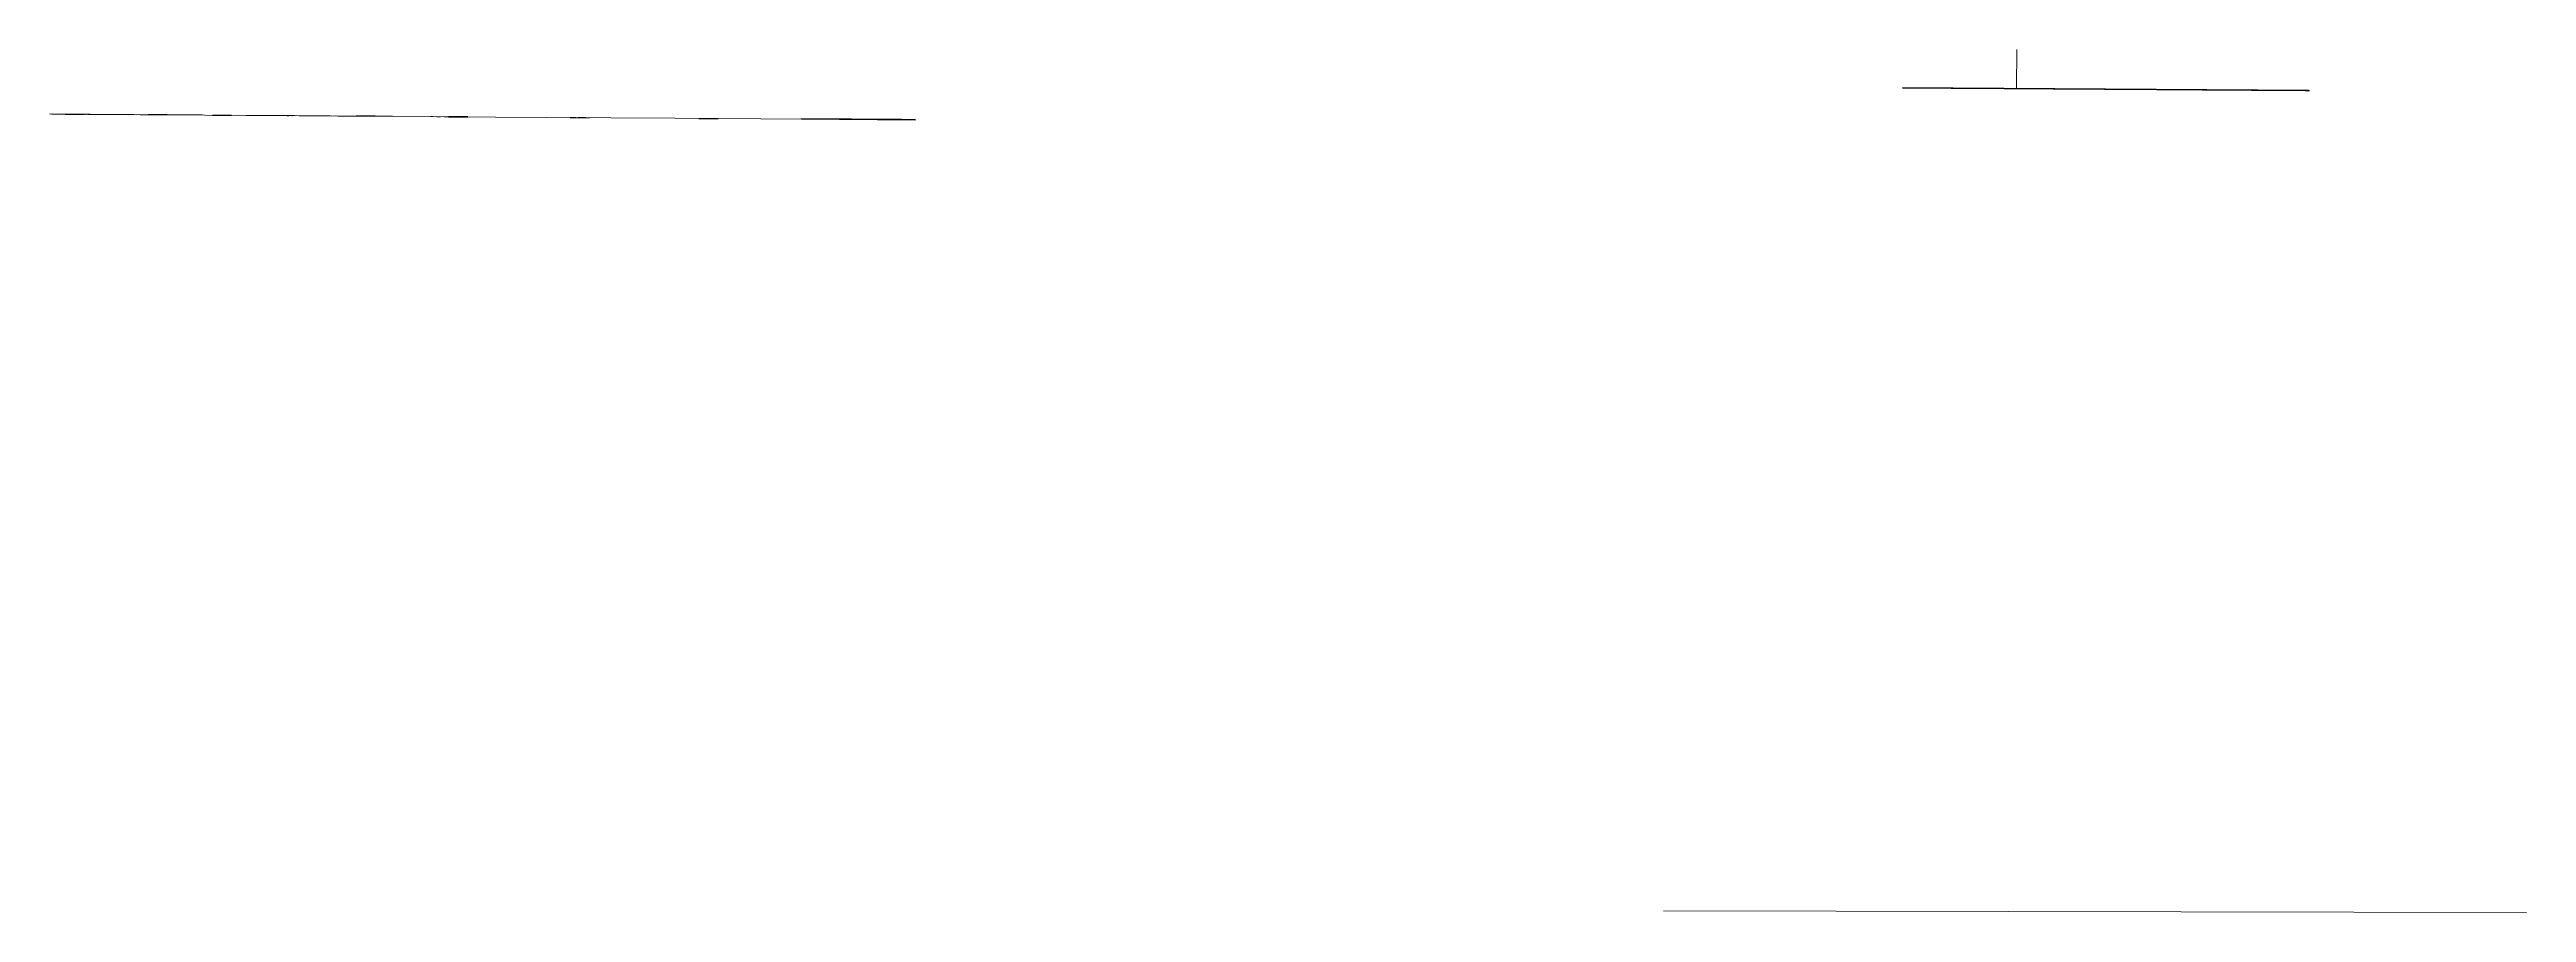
# Model space of a CAD drawing. Header units: metres. Extents: x 15961.2 to 16025.2, y 14385.7 to 14408.
import ezdxf
from ezdxf.enums import TextEntityAlignment as Align

# ---------------------------------------------------------------- set-up
doc = ezdxf.new("R2010")
doc.units = ezdxf.units.M
doc.header["$LTSCALE"] = 0.0125
doc.set_wipeout_variables(frame=1)
for name, pattern in [('ACAD_ISO02W100', [15, 12, -3]), ('ACAD_ISO07W100', [3, 0, -3]), ('ACAD_ISO10W100', [18, 12, -3, 0, -3])]:
    doc.linetypes.add(name, pattern=pattern)
for name, color, linetype, lineweight, plot in [('000_Ansichtsfenster', 210, 'Continuous', 9, False), ('00_Bemassung_AUX', 30, 'Continuous', 9, False), ('00_Flächenpolygone', 181, 'Continuous', 9, False)]:
    doc.layers.add(name, color=color, linetype=linetype, lineweight=lineweight, plot=plot)
for name, color, linetype, lineweight in [('00_Bemassung', 4, 'Continuous', 9), ('00_Höhen', 7, 'Continuous', 9), ('00_Plangrafik', 251, 'Continuous', 9), ('00_Raumstempel', 7, 'Continuous', 9), ('00_Schnittsymbole', 6, 'ACAD_ISO10W100', 9), ('00_Schraffur', 252, 'Continuous', 9), ('00_Txt_allgemein', 8, 'Continuous', 9), ('00_Änderung_Anmerkung', 10, 'Continuous', 9), ('10_Boden_oPRO', 8, 'ACAD_ISO07W100', 9), ('10_Boden_PRO', 8, 'Continuous', 9), ('10_Boden_SCH', 8, 'Continuous', 30), ('10_Boden_VER', 8, 'ACAD_ISO02W100', 9), ('10_Dachelemente_oPRO', 8, 'ACAD_ISO07W100', 9), ('10_Dachelemente_PRO', 8, 'Continuous', 9), ('10_Dachelemente_SCH', 8, 'Continuous', 30), ('10_Dachelemente_VER', 8, 'ACAD_ISO02W100', 9), ('10_Decke_oPRO', 8, 'ACAD_ISO07W100', 9), ('10_Decke_PRO', 8, 'Continuous', 9), ('10_Decke_SCH', 8, 'Continuous', 30), ('10_Decke_VER', 8, 'ACAD_ISO02W100', 9), ('10_Fenster', 4, 'Continuous', 9), ('10_Fenster_oPRO', 4, 'ACAD_ISO07W100', 9), ('10_Fenster_VER', 4, 'ACAD_ISO02W100', 9), ('10_FensterTüren_TXT', 8, 'Continuous', 9), ('10_FensterTüren_Öffnungslinien', 9, 'ACAD_ISO07W100', 9), ('10_Geländer_oPRO', 2, 'ACAD_ISO07W100', 9), ('10_Geländer_PRO', 2, 'Continuous', 9), ('10_Geländer_SCH', 2, 'Continuous', 30), ('10_Geländer_VER', 2, 'ACAD_ISO02W100', 9), ('10_konstruiert_VER', 8, 'ACAD_ISO02W100', 9), ('10_Schnittlinie_SCH', 7, 'Continuous', 30), ('10_Stütze_oPRO', 7, 'ACAD_ISO07W100', 9), ('10_Stütze_PRO', 7, 'Continuous', 9), ('10_Stütze_SCH', 7, 'Continuous', 30), ('10_Stütze_VER', 7, 'ACAD_ISO02W100', 9), ('10_Treppen_Geländer_TXT', 8, 'Continuous', 9), ('10_Treppen_oPRO', 3, 'ACAD_ISO07W100', 9), ('10_Treppen_PRO', 3, 'Continuous', 9), ('10_Treppen_VER', 3, 'ACAD_ISO02W100', 9), ('10_Türen', 5, 'Continuous', 9), ('10_Türen_oPro', 5, 'ACAD_ISO07W100', 9), ('10_Türen_VER', 5, 'ACAD_ISO02W100', 9), ('10_Unterzug_oPRO', 7, 'ACAD_ISO07W100', 9), ('10_Unterzug_PRO', 7, 'Continuous', 9), ('10_Unterzug_SCH', 7, 'Continuous', 30), ('10_Unterzug_VER', 7, 'ACAD_ISO02W100', 9), ('10_Wand_oPRO', 7, 'ACAD_ISO07W100', 9), ('10_Wand_PRO', 7, 'Continuous', 9), ('10_Wand_SCH', 7, 'Continuous', 30), ('10_Wand_VER', 7, 'ACAD_ISO02W100', 9), ('11_Sonderausstattung_oPRO', 1, 'ACAD_ISO07W100', 9), ('11_Sonderausstattung_PRO', 1, 'Continuous', 9), ('11_Sonderausstattung_SCH', 1, 'Continuous', 30), ('11_Sonderausstattung_VER', 1, 'ACAD_ISO02W100', 9), ('11_Verkleidung_oPRO', 6, 'ACAD_ISO07W100', 9), ('11_Verkleidung_PRO', 6, 'Continuous', 9), ('11_Verkleidung_SCH', 6, 'Continuous', 30), ('11_Verkleidung_VER', 6, 'ACAD_ISO02W100', 9), ('12_Terrain_PRO', 3, 'Continuous', 9), ('12_Terrain_SCH', 3, 'Continuous', 30), ('12_Terrain_VER', 3, 'ACAD_ISO02W100', 9), ('cwprj_CUT', 3, 'Continuous', 9), ('helping_lines_1', 1, 'Continuous', 9), ('helping_lines_2', 5, 'Continuous', 9)]:
    doc.layers.add(name, color=color, linetype=linetype, lineweight=lineweight)
doc.styles.add('bgis_isocpeur_kursiv', font='isocpeui.ttf', dxfattribs={"height": 0.2})
doc.styles.add('ISOCPEUR', font='isocpeur.ttf')

# ---------------------------------------------------------------- blocks, each defined once
blk = doc.blocks.new('bgis_RS(2)')
blk.add_lwpolyline([(0, 0.81), (0.675, 0.81), (0.675, 0), (0, 0)], close=True)
at = {"linetype": 'Continuous'}
blk.add_wipeout([(0.675, 0), (0, 0), (0, 0.81), (0.675, 0.81)], dxfattribs=at)
for p, q in [((0, 0.675), (0.675, 0.675)), ((0, 0.54), (0.675, 0.54)), ((0, 0.405), (0.675, 0.405)), ((0, 0.27), (0.675, 0.27)), ((0, 0.135), (0.675, 0.135))]:
    blk.add_line(p, q, dxfattribs=at)
at = {"linetype": 'Continuous', "style": 'ISOCPEUR'}
blk.add_attdef('RNR', text='', height=0.1, dxfattribs=at).set_placement((0.03, 0.78), align=Align.TOP_LEFT)
blk.add_attdef('RAUMBEZEICHNUNG', text='', height=0.1, dxfattribs=at).set_placement((0.03, 0.534), align=Align.BOTTOM_LEFT)
at = {"style": 'ISOCPEUR'}
for tag, p in [('FLÄCHE', (0.03, 0.435)), ('UMFANG', (0.03, 0.285)), ('LICHTEHÖHE', (0.03, 0.15)), ('LICHTEHÖHE', (0.03, 0.015))]:
    blk.add_attdef(tag, p, '', height=0.1, dxfattribs=at)
blk = doc.blocks.new('bgis_RS(1)')
blk.add_lwpolyline([(0, 0.675), (0.675, 0.675), (0.675, 0), (0, 0)], close=True)
at = {"linetype": 'Continuous'}
blk.add_wipeout([(0.675, 0), (0, 0), (0, 0.675), (0.675, 0.675)], dxfattribs=at)
for p, q in [((0, 0.54), (0.675, 0.54)), ((0, 0.405), (0.675, 0.405)), ((0, 0.27), (0.675, 0.27)), ((0, 0.135), (0.675, 0.135))]:
    blk.add_line(p, q, dxfattribs=at)
at = {"linetype": 'Continuous', "style": 'ISOCPEUR'}
for tag, p in [('RNR', (0.03, 0.607)), ('RAUMBEZEICHNUNG', (0.03, 0.472))]:
    blk.add_attdef(tag, text='', height=0.1, dxfattribs=at).set_placement(p, align=Align.MIDDLE_LEFT)
at = {"style": 'ISOCPEUR'}
for tag, p in [('FLÄCHE', (0.03, 0.337)), ('UMFANG', (0.03, 0.202)), ('LICHTEHÖHE', (0.03, 0.067))]:
    blk.add_attdef(tag, text='', height=0.1, dxfattribs=at).set_placement(p, align=Align.MIDDLE_LEFT)
blk = doc.blocks.new('bgis_GR_Höhenkote')
h = blk.add_hatch(color=256)
edge = h.paths.add_edge_path()
edge.add_line((0, 0.038), (0, 0))
edge.add_line((0, 0), (0.038, 0))
edge.add_arc((0, 0), 0.0381, 360, 450)
edge = h.paths.add_edge_path()
edge.add_line((0, 0), (-0.038, 0))
edge.add_arc((0, 0), 0.0381, 180, 270)
edge.add_line((0, -0.038), (0, 0))
for p, q in [((-0.059, 0), (0.059, 0)), ((0, -0.059), (0, 0.059))]:
    blk.add_line(p, q)
blk.add_circle((0, 0), 0.0381)
at = {"style": 'ISOCPEUR'}
blk.add_attdef('%%p0.00', text='', height=0.1, dxfattribs=at).set_placement((0.062, 0), align=Align.MIDDLE_LEFT)
blk = doc.blocks.new('bgis_Nordpfeil')
h = blk.add_hatch(color=256)
h.dxf.hatch_style = 1
edge = h.paths.add_edge_path()
edge.add_line((-0.00031, 0), (0.00031, 0))
edge.add_line((0.00031, 0), (0.00031, 0.00499))
edge.add_arc((0, 0), 0.005, 86.42367, 90)
edge.add_arc((0, 0), 0.005, 90, 93.57633)
edge.add_line((-0.00031, 0.00499), (-0.00031, 0))
for points in [[(-0.006, 0), (0.006, 0)], [(0, -0.006), (0, 0.006)]]:
    blk.add_lwpolyline(points)
blk.add_lwpolyline([(-0.00031, 0), (0.00031, 0), (0.00031, 0.00499, 0.015606), (0, 0.005, 0.015606), (-0.00031, 0.00499)], format="xyb", close=True)
blk.add_circle((0, 0), 0.005)
blk = doc.blocks.new('bgis_Pfeil_Eingang')
h = blk.add_hatch(color=256)
h.dxf.hatch_style = 1
h.paths.add_polyline_path([(0, 0), (-0.005, -0.005), (0.005, -0.005)])
blk.add_lwpolyline([(-0.005, -0.005), (0.005, -0.005), (0, 0)], close=True)
blk = doc.blocks.new('bgis_Schnittmarke_2')
h = blk.add_hatch(color=256)
h.dxf.hatch_style = 1
h.paths.add_polyline_path([(0.069, 0.071), (0, 0.14), (0, 0.1, -0.192582)])
h.paths.add_polyline_path([(0.14, 0), (0.07, 0.07, -0.408309), (0.07, -0.07)])
h.paths.add_polyline_path([(0.069, -0.071, -0.192582), (0, -0.1), (0, -0.14)])
blk.add_lwpolyline([(0, 0.14), (0, 0.1, -0.985816), (0, -0.1), (0, -0.14), (0.14, 0), (0, 0.14)], format="xyb")
blk.add_arc((0, 0), 0.1, 90, 270)
at = {"style": 'ISOCPEUR'}
blk.add_attdef('B', text='', height=0.1, dxfattribs=at).set_placement((0, 0), align=Align.MIDDLE_CENTER)
blk = doc.blocks.new('bgis_Schnittmarke_1')
h = blk.add_hatch(color=256)
h.dxf.hatch_style = 1
h.paths.add_polyline_path([(-0.071, 0.07), (-0.14, 0.001), (-0.1, 0.001, -0.192582)])
h.paths.add_polyline_path([(0, 0.141), (-0.07, 0.071, -0.408309), (0.07, 0.071)])
h.paths.add_polyline_path([(0.071, 0.07, -0.192582), (0.1, 0.001), (0.14, 0.001)])
blk.add_lwpolyline([(-0.14, 0.001), (-0.1, 0.001, -0.985816), (0.1, 0.001), (0.14, 0.001), (0, 0.141), (-0.14, 0.001)], format="xyb")
blk.add_arc((0, 0.001), 0.1, 180, 0)
at = {"style": 'ISOCPEUR'}
blk.add_attdef('A', text='', height=0.1, dxfattribs=at).set_placement((0, 0.011), align=Align.MIDDLE_CENTER)

msp = doc.modelspace()

# ---------------------------------------------------------------- hatches: boundary and pattern name
at = {"layer": '00_Schraffur', "extrusion": (-0.006647, -0.999978, 1.11023e-16)}
h = msp.add_hatch(color=256, dxfattribs=at)
h.dxf.hatch_style = 1
h.paths.add_polyline_path([(15875.866, -7.63), (15875.366, -7.63), (15875.366, -7.88), (15875.866, -7.88)])
h = msp.add_hatch(dxfattribs=at)
h.set_pattern_fill('EARTH', color=256, scale=0.02, angle=45)
h.set_pattern_definition([(45, (15874.39291, -20.33672), (-9e-17, 0.1796051), [0.127, -0.127]), (45, (15874.35924, -20.30304), (-9e-17, 0.1796051), [0.127, -0.127]), (45, (15874.32556, -20.26937), (-9e-17, 0.1796051), [0.127, -0.127]), (135, (15874.32556, -20.24691), (-0.1796051, -9e-17), [0.127, -0.127]), (135, (15874.35924, -20.21324), (-0.1796051, -9e-17), [0.127, -0.127]), (135, (15874.39291, -20.17956), (-0.1796051, -9e-17), [0.127, -0.127])])
h.paths.add_polyline_path([(15875.866, -8.23), (15875.366, -8.23), (15875.366, -8.48), (15875.866, -8.48)])
h = msp.add_hatch(dxfattribs=at)
h.set_pattern_fill('EARTH', color=256, scale=0.01, angle=45)
h.set_pattern_definition([(45, (15874.39291, -20.33672), (-4e-17, 0.08980256), [0.0635, -0.0635]), (45, (15874.376075, -20.31988), (-4e-17, 0.08980256), [0.0635, -0.0635]), (45, (15874.35924, -20.30304), (-4e-17, 0.08980256), [0.0635, -0.0635]), (135, (15874.35924, -20.291816), (-0.08980256, -4e-17), [0.0635, -0.0635]), (135, (15874.376075, -20.27498), (-0.08980256, -4e-17), [0.0635, -0.0635]), (135, (15874.39291, -20.25814), (-0.08980256, -4e-17), [0.0635, -0.0635])])
h.paths.add_polyline_path([(15875.866, -8.73), (15875.366, -8.73), (15875.366, -8.98), (15875.866, -8.98)])
at = {"layer": '00_Txt_allgemein', "extrusion": (-0.006647, -0.999978, 1.11023e-16)}
h = msp.add_hatch(color=256, dxfattribs=at)
h.dxf.hatch_style = 1
h.paths.add_polyline_path([(15865.467, -6.482), (15865.566, -6.452), (15865.54, -6.409)])
h = msp.add_hatch(color=256, dxfattribs=at)
h.dxf.hatch_style = 1
h.paths.add_polyline_path([(15869.269, -6.482), (15869.467, -6.422), (15869.416, -6.336)])

# ---------------------------------------------------------------- linework, layer by layer
at = {"layer": '000_Ansichtsfenster', "extrusion": (-0.006647, -0.999978, 1.11023e-16), "elevation": -14512.125}
msp.add_lwpolyline([(15874.912, -3.308), (15875.412, -3.308)], dxfattribs=at)
at = {"layer": '00_Bemassung', "extrusion": (-0.006647, -0.999978, 1.11023e-16), "elevation": -14512.125}
msp.add_lwpolyline([(15875.412, -6.108), (15874.912, -6.108)], dxfattribs=at)
at = {"layer": '00_Bemassung_AUX'}
for points in [[(16011.982, 14407.015), (16011.988, 14408.015)], [(16009.033, 14407.035), (16019.525, 14406.965)], [(16002.858, 14385.785), (16025.151, 14385.742)]]:
    msp.add_lwpolyline(points, dxfattribs=at)
at = {"layer": '00_Bemassung_AUX', "extrusion": (-0.006647, -0.999978, 1.11023e-16), "elevation": -14512.125}
msp.add_lwpolyline([(15875.412, -6.408), (15874.912, -6.408)], dxfattribs=at)
at = {"layer": '00_Flächenpolygone', "extrusion": (-0.006647, -0.999978, 1.11023e-16), "elevation": -14512.125}
msp.add_lwpolyline([(15875.412, -5.808), (15874.912, -5.808)], dxfattribs=at)
at = {"layer": '00_Höhen', "extrusion": (-0.006647, -0.999978, 1.11023e-16), "elevation": -14512.125}
msp.add_lwpolyline([(15875.412, -6.708), (15874.912, -6.708)], dxfattribs=at)
at = {"layer": '00_Plangrafik', "extrusion": (-0.006647, -0.999978, 1.11023e-16), "elevation": -14512.125}
for points in [[(15865.115, -4.957), (15869.072, -4.957), (15869.072, -12.453), (15865.115, -12.453)], [(15869.072, -4.957), (15873.942, -4.957), (15873.942, -12.453), (15869.072, -12.453)], [(15873.942, -2.569), (15877.899, -2.569), (15877.899, -12.453), (15873.942, -12.453)], [(15877.899, -2.569), (15881.218, -2.569), (15881.218, -12.453), (15877.899, -12.453)], [(15881.218, -2.569), (15884.536, -2.569), (15884.536, -12.453), (15881.218, -12.453)]]:
    msp.add_lwpolyline(points, close=True, dxfattribs=at)
msp.add_lwpolyline([(15875.412, -5.208), (15874.912, -5.208)], dxfattribs=at)
at = {"layer": '00_Raumstempel', "linetype": 'Continuous', "extrusion": (-0.006647, -0.999978, 1.11023e-16)}
for p, q in [((15965.694, 14406.323, -7.268), (15966.707, 14406.316, -7.268)), ((15965.694, 14406.323, -7.065), (15966.707, 14406.316, -7.065))]:
    msp.add_line(p, q, dxfattribs=at)
at = {"layer": '00_Raumstempel', "linetype": 'Continuous', "extrusion": (-0.006647, -0.999978, 1.11023e-16), "elevation": -14512.125}
msp.add_lwpolyline([(15869.586, -7.47), (15870.598, -7.47), (15870.598, -6.863), (15869.586, -6.863)], close=True, dxfattribs=at)
at = {"layer": '00_Raumstempel', "extrusion": (-0.006647, -0.999978, 1.11023e-16), "elevation": -14512.125}
msp.add_lwpolyline([(15875.412, -5.508), (15874.912, -5.508)], dxfattribs=at)
at = {"layer": '00_Schnittsymbole', "extrusion": (-0.006647, -0.999978, 1.11023e-16), "elevation": -14512.125}
msp.add_lwpolyline([(15875.412, -4.608), (15874.912, -4.608)], dxfattribs=at)
at = {"layer": '00_Txt_allgemein', "extrusion": (-0.006647, -0.999978, 1.11023e-16), "elevation": -14512.125}
for points in [[(15865.467, -6.482), (15865.566, -6.452), (15865.54, -6.409), (15865.467, -6.482)], [(15869.269, -6.482), (15869.467, -6.422), (15869.416, -6.336), (15869.269, -6.482)], [(15874.912, -4.908), (15875.412, -4.908)]]:
    msp.add_lwpolyline(points, dxfattribs=at)
at = {"layer": '00_Txt_allgemein', "lineweight": -2, "extrusion": (-0.006647, -0.999978, 1.11023e-16), "elevation": -14512.125}
msp.add_lwpolyline([(15869.269, -6.482), (15869.699, -6.226), (15869.759, -6.225)], dxfattribs=at)
at = {"layer": '00_Änderung_Anmerkung', "extrusion": (-0.006647, -0.999978, 1.11023e-16), "elevation": -14512.125}
msp.add_lwpolyline([(15874.912, -4.308), (15875.412, -4.308)], dxfattribs=at)
at = {"layer": '10_Boden_oPRO', "extrusion": (-0.006647, -0.999978, 1.11023e-16), "elevation": -14512.125}
msp.add_lwpolyline([(15878.513, -10.244), (15879.013, -10.244)], dxfattribs=at)
at = {"layer": '10_Boden_PRO', "extrusion": (-0.006647, -0.999978, 0), "elevation": -14513.125}
for points in [[(15914.524, 6.399), (15912.921, 6.399)], [(15914.524, 6.22), (15914.524, 6.403), (15923.427, 6.403)]]:
    msp.add_lwpolyline(points, dxfattribs=at)
at = {"layer": '10_Boden_PRO', "extrusion": (-0.006647, -0.999978, 1.11023e-16), "elevation": -14512.125}
msp.add_lwpolyline([(15878.513, -10.544), (15879.013, -10.544)], dxfattribs=at)
at = {"layer": '10_Boden_SCH', "extrusion": (-0.006647, -0.999978, 1.11023e-16), "elevation": -14512.125}
msp.add_lwpolyline([(15878.513, -10.844), (15879.013, -10.844)], dxfattribs=at)
at = {"layer": '10_Boden_VER', "extrusion": (-0.006647, -0.999978, 1.11023e-16), "elevation": -14512.125}
msp.add_lwpolyline([(15878.513, -11.144), (15879.013, -11.144)], dxfattribs=at)
at = {"layer": '10_Dachelemente_oPRO', "extrusion": (-0.006647, -0.999978, 1.11023e-16), "elevation": -14512.125}
msp.add_lwpolyline([(15878.513, -11.569), (15879.013, -11.569)], dxfattribs=at)
at = {"layer": '10_Dachelemente_PRO', "extrusion": (-0.006647, -0.999978, 1.11023e-16), "elevation": -14512.125}
msp.add_lwpolyline([(15878.513, -11.814), (15879.013, -11.814)], dxfattribs=at)
at = {"layer": '10_Dachelemente_SCH', "extrusion": (-0.006647, -0.999978, 1.11023e-16), "elevation": -14512.125}
msp.add_lwpolyline([(15878.513, -12.065), (15879.013, -12.065)], dxfattribs=at)
at = {"layer": '10_Dachelemente_VER', "extrusion": (-0.006647, -0.999978, 1.11023e-16), "elevation": -14512.125}
msp.add_lwpolyline([(15878.513, -12.309), (15879.013, -12.309)], dxfattribs=at)
at = {"layer": '10_Decke_oPRO', "extrusion": (-0.006647, -0.999978, 1.11023e-16), "elevation": -14512.125}
msp.add_lwpolyline([(15878.513, -8.744), (15879.013, -8.744)], dxfattribs=at)
at = {"layer": '10_Decke_PRO', "extrusion": (-0.006647, -0.999978, 1.11023e-16), "elevation": -14512.125}
msp.add_lwpolyline([(15878.513, -9.044), (15879.013, -9.044)], dxfattribs=at)
at = {"layer": '10_Decke_SCH', "extrusion": (-0.006647, -0.999978, 1.11023e-16), "elevation": -14512.125}
msp.add_lwpolyline([(15878.513, -9.344), (15879.013, -9.344)], dxfattribs=at)
at = {"layer": '10_Decke_VER', "extrusion": (-0.006647, -0.999978, 1.11023e-16), "elevation": -14512.125}
msp.add_lwpolyline([(15878.513, -9.644), (15879.013, -9.644)], dxfattribs=at)
at = {"layer": '10_Fenster', "extrusion": (-0.006647, -0.999978, 0), "elevation": -14513.125}
for points in [[(15913.738, 8.733, -0.178098), (15913.908, 8.959, -0.169854), (15914.074, 8.733), (15914.074, 7.308), (15914.038, 7.308), (15914.038, 7.166), (15913.777, 7.166), (15913.777, 7.243), (15913.738, 7.297)], [(15914.457, 8.733, 0.178098), (15914.287, 8.959, 0.169854), (15914.121, 8.733), (15914.121, 7.308), (15914.156, 7.308), (15914.156, 7.166), (15914.417, 7.166), (15914.417, 7.243), (15914.457, 7.297)], [(15921.751, 8.761, -0.178098), (15921.92, 8.987, -0.169854), (15922.086, 8.761), (15922.086, 7.336), (15922.051, 7.336), (15922.051, 7.194), (15921.79, 7.194), (15921.79, 7.271), (15921.751, 7.325)], [(15922.471, 8.761, 0.178098), (15922.301, 8.987, 0.169854), (15922.135, 8.761), (15922.135, 7.336), (15922.171, 7.336), (15922.171, 7.194), (15922.432, 7.194), (15922.432, 7.271), (15922.471, 7.325)]]:
    msp.add_lwpolyline(points, format="xyb", close=True, dxfattribs=at)
for points in [[(15913.795, 8.053), (15914.019, 8.053)], [(15913.795, 8.028), (15914.019, 8.028)], [(15914.176, 8.053), (15914.4, 8.053)], [(15914.176, 8.028), (15914.4, 8.028)], [(15922.031, 8.095), (15921.807, 8.095)], [(15922.031, 8.07), (15921.807, 8.07)], [(15922.19, 8.095), (15922.414, 8.095)], [(15922.19, 8.07), (15922.414, 8.07)]]:
    msp.add_lwpolyline(points, dxfattribs=at)
for points in [[(15913.907, 8.871, 0.189644), (15913.795, 8.702), (15913.795, 7.225), (15914.019, 7.225), (15914.019, 8.702, 0.189644), (15913.907, 8.871, -0.189644)], [(15914.288, 8.871, -0.189644), (15914.4, 8.702), (15914.4, 7.225), (15914.176, 7.225), (15914.176, 8.702, -0.189644), (15914.288, 8.871, 0.189644)], [(15921.919, 8.899, 0.189644), (15921.807, 8.73), (15921.808, 7.253), (15922.032, 7.253), (15922.031, 8.73, 0.189644), (15921.919, 8.899, -0.189644)], [(15922.302, 8.899, -0.189644), (15922.414, 8.73), (15922.414, 7.253), (15922.19, 7.253), (15922.19, 8.73, -0.189644), (15922.302, 8.899, 0.189644)]]:
    msp.add_lwpolyline(points, format="xyb", dxfattribs=at)
at = {"layer": '10_Fenster', "extrusion": (-0.006647, -0.999978, 1.11023e-16), "elevation": -14512.125}
msp.add_lwpolyline([(15881.831, -3.01), (15882.331, -3.01)], dxfattribs=at)
at = {"layer": '10_Fenster', "extrusion": (-0.006647, -0.999978, 0)}
for centre, radius in [((15914.079, 9.245, -14513.125), 0.212), ((15914.079, 9.245, -14513.125), 0.157), ((15922.107, 9.296, -14513.125), 0.212), ((15922.107, 9.296, -14513.125), 0.157)]:
    msp.add_circle(centre, radius, dxfattribs=at)
at = {"layer": '10_Fenster_oPRO', "extrusion": (-0.006647, -0.999978, 1.11023e-16), "elevation": -14512.125}
msp.add_lwpolyline([(15881.831, -3.255), (15882.331, -3.255)], dxfattribs=at)
at = {"layer": '10_Fenster_VER', "extrusion": (-0.006647, -0.999978, 1.11023e-16), "elevation": -14512.125}
msp.add_lwpolyline([(15881.831, -3.505), (15882.331, -3.505)], dxfattribs=at)
at = {"layer": '10_FensterTüren_TXT', "extrusion": (-0.006647, -0.999978, 1.11023e-16), "elevation": -14512.125}
msp.add_lwpolyline([(15881.831, -4.886), (15882.331, -4.886)], dxfattribs=at)
at = {"layer": '10_FensterTüren_Öffnungslinien', "extrusion": (-0.006647, -0.999978, 1.11023e-16), "elevation": -14512.125}
msp.add_lwpolyline([(15881.831, -5.245), (15882.331, -5.245)], dxfattribs=at)
at = {"layer": '10_Geländer_oPRO', "extrusion": (-0.006647, -0.999978, 1.11023e-16), "elevation": -14512.125}
msp.add_lwpolyline([(15881.831, -6.997), (15882.331, -6.997)], dxfattribs=at)
at = {"layer": '10_Geländer_PRO', "extrusion": (-0.006647, -0.999978, 1.11023e-16), "elevation": -14512.125}
msp.add_lwpolyline([(15881.831, -7.297), (15882.331, -7.297)], dxfattribs=at)
at = {"layer": '10_Geländer_SCH', "extrusion": (-0.006647, -0.999978, 1.11023e-16), "elevation": -14512.125}
msp.add_lwpolyline([(15881.831, -7.597), (15882.331, -7.597)], dxfattribs=at)
at = {"layer": '10_Geländer_VER', "extrusion": (-0.006647, -0.999978, 1.11023e-16), "elevation": -14512.125}
msp.add_lwpolyline([(15881.831, -7.897), (15882.331, -7.897)], dxfattribs=at)
at = {"layer": '10_konstruiert_VER', "extrusion": (-0.006647, -0.999978, 1.11023e-16), "elevation": -14512.125}
msp.add_lwpolyline([(15878.513, -3.751), (15879.013, -3.751)], dxfattribs=at)
at = {"layer": '10_Schnittlinie_SCH', "extrusion": (-0.006647, -0.999978, 0), "elevation": -14513.125}
for points in [[(15912.921, 6.22), (15923.427, 6.22)], [(15912.921, 6.22), (15912.921, 13.451)], [(15923.427, 6.22), (15923.427, 13.241)]]:
    msp.add_lwpolyline(points, dxfattribs=at)
for points in [[(15912.921, 13.451, -0.171514), (15915.446, 15.5, -0.126613)], [(15915.446, 15.5, -0.063181), (15917.013, 15.991, -0.063181)], [(15917.013, 15.991, -0.08684), (15918.137, 16.207, -0.08684), (15919.262, 16.001, -0.08684)], [(15919.262, 16.001, -0.18102), (15923.214, 13.7)], [(15923.214, 13.7), (15923.317, 13.35, -0.170002), (15923.427, 13.241)]]:
    msp.add_lwpolyline(points, format="xyb", dxfattribs=at)
at = {"layer": '10_Schnittlinie_SCH', "extrusion": (-0.006647, -0.999978, 1.11023e-16), "elevation": -14512.125}
msp.add_lwpolyline([(15875.366, -7.88), (15875.866, -7.88), (15875.866, -7.63), (15875.366, -7.63)], close=True, dxfattribs=at)
msp.add_lwpolyline([(15878.513, -3.451), (15879.013, -3.451)], dxfattribs=at)
at = {"layer": '10_Stütze_oPRO', "extrusion": (-0.006647, -0.999978, 1.11023e-16), "elevation": -14512.125}
msp.add_lwpolyline([(15878.513, -5.744), (15879.013, -5.744)], dxfattribs=at)
at = {"layer": '10_Stütze_PRO', "extrusion": (-0.006647, -0.999978, 1.11023e-16), "elevation": -14512.125}
msp.add_lwpolyline([(15878.513, -6.044), (15879.013, -6.044)], dxfattribs=at)
at = {"layer": '10_Stütze_SCH', "extrusion": (-0.006647, -0.999978, 1.11023e-16), "elevation": -14512.125}
msp.add_lwpolyline([(15878.513, -6.344), (15879.013, -6.344)], dxfattribs=at)
at = {"layer": '10_Stütze_VER', "extrusion": (-0.006647, -0.999978, 1.11023e-16), "elevation": -14512.125}
msp.add_lwpolyline([(15878.513, -6.644), (15879.013, -6.644)], dxfattribs=at)
at = {"layer": '10_Treppen_Geländer_TXT', "extrusion": (-0.006647, -0.999978, 1.11023e-16), "elevation": -14512.125}
msp.add_lwpolyline([(15881.831, -8.197), (15882.331, -8.197)], dxfattribs=at)
at = {"layer": '10_Treppen_oPRO', "extrusion": (-0.006647, -0.999978, 1.11023e-16), "elevation": -14512.125}
msp.add_lwpolyline([(15881.831, -6.097), (15882.331, -6.097)], dxfattribs=at)
at = {"layer": '10_Treppen_PRO', "extrusion": (-0.006647, -0.999978, 1.11023e-16), "elevation": -14512.125}
msp.add_lwpolyline([(15881.831, -6.397), (15882.331, -6.397)], dxfattribs=at)
at = {"layer": '10_Treppen_VER', "extrusion": (-0.006647, -0.999978, 1.11023e-16), "elevation": -14512.125}
msp.add_lwpolyline([(15881.831, -6.697), (15882.331, -6.697)], dxfattribs=at)
at = {"layer": '10_Türen', "extrusion": (-0.006647, -0.999978, 1.11023e-16), "elevation": -14512.125}
msp.add_lwpolyline([(15881.831, -3.913), (15882.331, -3.913)], dxfattribs=at)
at = {"layer": '10_Türen_oPro', "extrusion": (-0.006647, -0.999978, 1.11023e-16), "elevation": -14512.125}
msp.add_lwpolyline([(15881.831, -4.22), (15882.331, -4.22)], dxfattribs=at)
at = {"layer": '10_Türen_VER', "extrusion": (-0.006647, -0.999978, 1.11023e-16), "elevation": -14512.125}
msp.add_lwpolyline([(15881.831, -4.579), (15882.331, -4.579)], dxfattribs=at)
at = {"layer": '10_Unterzug_oPRO', "extrusion": (-0.006647, -0.999978, 1.11023e-16), "elevation": -14512.125}
msp.add_lwpolyline([(15878.513, -7.244), (15879.013, -7.244)], dxfattribs=at)
at = {"layer": '10_Unterzug_PRO', "extrusion": (-0.006647, -0.999978, 1.11023e-16), "elevation": -14512.125}
msp.add_lwpolyline([(15878.513, -7.544), (15879.013, -7.544)], dxfattribs=at)
at = {"layer": '10_Unterzug_SCH', "extrusion": (-0.006647, -0.999978, 1.11023e-16), "elevation": -14512.125}
msp.add_lwpolyline([(15878.513, -7.844), (15879.013, -7.844)], dxfattribs=at)
at = {"layer": '10_Unterzug_VER', "extrusion": (-0.006647, -0.999978, 1.11023e-16), "elevation": -14512.125}
msp.add_lwpolyline([(15878.513, -8.144), (15879.013, -8.144)], dxfattribs=at)
at = {"layer": '10_Wand_oPRO', "extrusion": (-0.006647, -0.999978, 1.11023e-16), "elevation": -14512.125}
msp.add_lwpolyline([(15878.513, -4.244), (15879.013, -4.244)], dxfattribs=at)
at = {"layer": '10_Wand_PRO', "extrusion": (-0.006647, -0.999978, 0), "elevation": -14513.125}
for points in [[(15912.921, 8.881), (15913.142, 8.881), (15913.142, 8.795), (15913.119, 8.755, 0.386835), (15913.063, 8.682), (15913.063, 8.39)], [(15912.921, 8.39), (15913.063, 8.39, -1.068615), (15913.063, 8.302), (15912.921, 8.302)], [(15912.943, 10.311, -0.013087), (15912.977, 10.908, -0.160205), (15914.541, 14.525, -0.160205)], [(15913.103, 10.306, -0.013076), (15913.137, 10.894, -0.160184), (15914.661, 14.418)], [(15913.117, 8.881), (15913.117, 8.937, -0.313119), (15918.097, 16.02, -0.177346), (15918.166, 16.02, -0.313119), (15923.146, 8.937), (15923.146, 8.919)], [(15913.225, 6.403), (15913.225, 8.937, -0.311636), (15918.097, 15.905, -0.180112), (15918.167, 15.905, -0.311636), (15923.038, 8.937), (15923.038, 6.403)], [(15914.592, 8.389), (15914.592, 9.029, 0.338341), (15914.071, 9.636, 0.338341), (15913.55, 9.029), (15913.55, 6.775), (15913.656, 7.085), (15913.656, 9.017, -0.336768), (15914.071, 9.574, -0.294337), (15914.531, 9.017), (15914.531, 7.085), (15913.656, 7.085)], [(15914.542, 14.526, -0.116962), (15916.507, 15.879, -0.116962)], [(15914.661, 14.418, -0.199316), (15918.132, 16.064)], [(15918.132, 16.064, -0.204653), (15921.588, 14.404)], [(15919.645, 15.923, -0.126035), (15921.709, 14.509)], [(15921.588, 14.404, -0.160616), (15923.099, 10.894)], [(15921.594, 8.389), (15921.594, 9.08, -0.338341), (15922.115, 9.687, -0.338341), (15922.637, 9.08), (15922.637, 6.826), (15922.53, 7.136), (15922.53, 9.068, 0.336768), (15922.115, 9.625, 0.338445), (15921.688, 9.068), (15921.688, 7.136), (15922.53, 7.136)], [(15921.708, 14.51, -0.160616), (15923.258, 10.908, -0.160616)], [(15923.296, 8.919), (15923.084, 8.919), (15923.084, 8.833), (15923.107, 8.793, -0.386835), (15923.163, 8.72), (15923.163, 8.428)], [(15923.099, 10.894, -0.024838), (15923.13, 10.3, -0.024838)], [(15923.296, 8.428), (15923.163, 8.428, 1.068615), (15923.163, 8.34), (15923.304, 8.34)], [(15923.13, 10.3, -0.000088), (15923.13, 10.298), (15923.146, 8.919)], [(15923.258, 10.91, -0.003412), (15923.266, 10.826, -0.003412)]]:
    msp.add_lwpolyline(points, format="xyb", dxfattribs=at)
for points in [[(15912.943, 8.881), (15912.943, 10.306)], [(15913.063, 8.302), (15913.063, 6.399)], [(15913.103, 8.881), (15913.103, 10.306)], [(15913.117, 6.403), (15913.117, 8.754)], [(15914.531, 7.085), (15914.592, 6.775), (15914.592, 8.302)], [(15921.688, 7.136), (15921.594, 6.826), (15921.594, 8.354)], [(15923.163, 8.34), (15923.163, 6.403)], [(15923.266, 10.826), (15923.296, 10.204)], [(15923.296, 13.422), (15923.296, 6.403)]]:
    msp.add_lwpolyline(points, dxfattribs=at)
for points in [[(15914.592, 6.775), (15913.55, 6.775), (15913.55, 6.687), (15914.592, 6.687)], [(15921.594, 6.826), (15922.637, 6.826), (15922.637, 6.738), (15921.594, 6.738)]]:
    msp.add_lwpolyline(points, close=True, dxfattribs=at)
at = {"layer": '10_Wand_PRO', "extrusion": (-0.006647, -0.999978, 1.11023e-16), "elevation": -14512.125}
msp.add_lwpolyline([(15878.513, -4.544), (15879.013, -4.544)], dxfattribs=at)
at = {"layer": '10_Wand_SCH', "extrusion": (-0.006647, -0.999978, 1.11023e-16), "elevation": -14512.125}
msp.add_lwpolyline([(15878.513, -4.844), (15879.013, -4.844)], dxfattribs=at)
at = {"layer": '10_Wand_VER', "extrusion": (-0.006647, -0.999978, 0), "elevation": -14513.125}
msp.add_lwpolyline([(15918.644, 11.951, 0.04087), (15918.685, 12.048, 1.16745), (15918.686, 12.443, 0.04087), (15918.646, 12.541, 1.168963), (15918.368, 12.821, 0.040886), (15918.27, 12.862, 1.168963), (15917.875, 12.863, 0.040886), (15917.778, 12.823, 1.168963), (15917.497, 12.545, 0.040886), (15917.457, 12.447, 1.168963), (15917.455, 12.052, 0.040886), (15917.495, 11.955, 1.168963), (15917.774, 11.674, 0.040886), (15917.871, 11.634, 1.168963), (15918.266, 11.632, 0.040886), (15918.364, 11.672, 1.168963)], format="xyb", close=True, dxfattribs=at)
at = {"layer": '10_Wand_VER', "extrusion": (-0.006647, -0.999978, 1.11023e-16), "elevation": -14512.125}
msp.add_lwpolyline([(15878.513, -5.144), (15879.013, -5.144)], dxfattribs=at)
at = {"layer": '10_Wand_VER', "extrusion": (-0.006647, -0.999978, 0)}
for radius in [1.016, 0.965]:
    msp.add_circle((15918.071, 12.248, -14513.125), radius, dxfattribs=at)
at = {"layer": '11_Sonderausstattung_oPRO', "extrusion": (-0.006647, -0.999978, 1.11023e-16), "elevation": -14512.125}
msp.add_lwpolyline([(15881.831, -8.882), (15882.331, -8.882)], dxfattribs=at)
at = {"layer": '11_Sonderausstattung_PRO', "extrusion": (-0.006647, -0.999978, 0), "elevation": -14513.125}
for points in [[(15914.553, 6.403), (15914.564, 6.435), (15914.577, 6.435), (15914.577, 6.546), (15914.594, 6.546), (15914.594, 8.298), (15914.561, 8.356), (15914.561, 8.389)], [(15921.595, 8.389), (15914.561, 8.389)], [(15916.962, 6.403), (15916.973, 6.435), (15916.986, 6.435), (15916.986, 6.546), (15917.003, 6.546), (15917.003, 8.298), (15916.97, 8.356), (15916.97, 8.389)], [(15919.145, 8.389), (15919.145, 9.971), (15919.084, 9.971), (15919.084, 10.004), (15919.02, 10.004), (15919.02, 10.038), (15918.956, 10.038), (15918.956, 10.072), (15918.892, 10.072), (15918.892, 10.123), (15918.818, 10.123), (15918.818, 10.157), (15918.743, 10.157), (15918.743, 10.205), (15918.669, 10.205), (15918.669, 10.258), (15918.581, 10.258), (15918.581, 10.31), (15918.493, 10.31), (15918.493, 10.349), (15918.406, 10.349), (15918.406, 10.408), (15918.311, 10.408), (15918.311, 10.466), (15918.216, 10.466), (15918.216, 10.517), (15918.126, 10.517), (15918.126, 10.567), (15918.025, 10.567), (15918.025, 10.517), (15917.935, 10.517), (15917.935, 10.466), (15917.84, 10.466), (15917.84, 10.408), (15917.745, 10.408), (15917.745, 10.349), (15917.658, 10.349), (15917.658, 10.31), (15917.57, 10.31), (15917.57, 10.258), (15917.483, 10.258), (15917.483, 10.205), (15917.408, 10.205), (15917.408, 10.157), (15917.334, 10.157), (15917.334, 10.123), (15917.259, 10.123), (15917.259, 10.072), (15917.195, 10.072), (15917.195, 10.038), (15917.131, 10.038), (15917.131, 10.004), (15917.067, 10.004), (15917.067, 9.971), (15917.006, 9.971), (15917.006, 8.389)], [(15917.018, 10.302), (15917.57, 10.302)], [(15919.187, 6.403), (15919.176, 6.435), (15919.163, 6.435), (15919.163, 6.546), (15919.146, 6.546), (15919.146, 8.298), (15919.179, 8.356), (15919.179, 8.389)], [(15921.603, 6.403), (15921.592, 6.435), (15921.579, 6.435), (15921.579, 6.546), (15921.562, 6.546), (15921.562, 8.298), (15921.595, 8.356), (15921.595, 8.389)]]:
    msp.add_lwpolyline(points, dxfattribs=at)
for points in [[(15917.018, 9.971), (15917.018, 10.461, -0.132301), (15915.269, 11.215), (15915.269, 11.313), (15915.156, 11.313), (15915.156, 11.464), (15915.031, 11.464), (15915.031, 11.86), (15914.896, 11.86), (15914.896, 11.678), (15914.74, 11.678), (15914.74, 11.536), (15914.602, 11.536), (15914.602, 8.389)], [(15919.138, 9.971), (15919.138, 10.461, 0.132301), (15920.887, 11.215), (15920.887, 11.313), (15921, 11.313), (15921, 11.464), (15921.125, 11.464), (15921.125, 11.86), (15921.26, 11.86), (15921.26, 11.678), (15921.416, 11.678), (15921.416, 11.536), (15921.554, 11.536), (15921.554, 8.389)]]:
    msp.add_lwpolyline(points, format="xyb", dxfattribs=at)
at = {"layer": '11_Sonderausstattung_PRO', "extrusion": (-0.006647, -0.999978, 1.11023e-16), "elevation": -14512.125}
msp.add_lwpolyline([(15881.831, -9.182), (15882.331, -9.182)], dxfattribs=at)
at = {"layer": '11_Sonderausstattung_SCH', "extrusion": (-0.006647, -0.999978, 1.11023e-16), "elevation": -14512.125}
msp.add_lwpolyline([(15881.831, -9.482), (15882.331, -9.482)], dxfattribs=at)
at = {"layer": '11_Sonderausstattung_VER', "extrusion": (-0.006647, -0.999978, 1.11023e-16), "elevation": -14512.125}
msp.add_lwpolyline([(15881.831, -9.782), (15882.331, -9.782)], dxfattribs=at)
at = {"layer": '11_Verkleidung_oPRO', "extrusion": (-0.006647, -0.999978, 1.11023e-16), "elevation": -14512.125}
msp.add_lwpolyline([(15881.831, -10.166), (15882.331, -10.166)], dxfattribs=at)
at = {"layer": '11_Verkleidung_PRO', "extrusion": (-0.006647, -0.999978, 1.11023e-16), "elevation": -14512.125}
msp.add_lwpolyline([(15881.831, -10.466), (15882.331, -10.466)], dxfattribs=at)
at = {"layer": '11_Verkleidung_SCH', "extrusion": (-0.006647, -0.999978, 1.11023e-16), "elevation": -14512.125}
msp.add_lwpolyline([(15881.831, -10.766), (15882.331, -10.766)], dxfattribs=at)
at = {"layer": '11_Verkleidung_VER', "extrusion": (-0.006647, -0.999978, 1.11023e-16), "elevation": -14512.125}
msp.add_lwpolyline([(15881.831, -11.066), (15882.331, -11.066)], dxfattribs=at)
at = {"layer": '12_Terrain_PRO', "extrusion": (-0.006647, -0.999978, 1.11023e-16), "elevation": -14512.125}
msp.add_lwpolyline([(15881.831, -11.555), (15882.331, -11.555)], dxfattribs=at)
at = {"layer": '12_Terrain_SCH', "extrusion": (-0.006647, -0.999978, 1.11023e-16), "elevation": -14512.125}
msp.add_lwpolyline([(15881.831, -11.855), (15882.331, -11.855)], dxfattribs=at)
at = {"layer": '12_Terrain_VER', "extrusion": (-0.006647, -0.999978, 1.11023e-16), "elevation": -14512.125}
msp.add_lwpolyline([(15881.831, -12.155), (15882.331, -12.155)], dxfattribs=at)
at = {"layer": 'cwprj_CUT', "extrusion": (-0.006647, -0.999978, 1.11023e-16), "elevation": -14512.125}
msp.add_lwpolyline([(15874.912, -10.708), (15875.412, -10.708)], dxfattribs=at)
at = {"layer": 'helping_lines_1', "extrusion": (-0.006647, -0.999978, 1.11023e-16), "elevation": -14512.125}
msp.add_lwpolyline([(15874.912, -10.108), (15875.412, -10.108)], dxfattribs=at)
at = {"layer": 'helping_lines_2', "extrusion": (-0.006647, -0.999978, 1.11023e-16), "elevation": -14512.125}
msp.add_lwpolyline([(15874.912, -10.408), (15875.412, -10.408)], dxfattribs=at)

# ---------------------------------------------------------------- texts
at = {"extrusion": (-0.006647, -0.999978, 1.11023e-16), "attachment_point": 4, "text_direction": (0.999978, -0.006647, 0), "style": 'ISOCPEUR'}
for s, width, insert, char_height in [('Allgemein Layersystem', 5.11537, (15970.051, 14406.294, -3.802), 0.2), ('HELPING Layersystem', 5.11537, (15970.051, 14406.294, -9.565), 0.2), ('Layout Layersystem', 5.11537, (15970.059, 14406.294, -2.769), 0.2), ('(alle auf Layer 00_ )', 5.47147, (15970.369, 14406.292, -4.121), 0.1), ('(nur in Arbeitsdateien!!!)', 5.47147, (15970.369, 14406.292, -9.884), 0.1), ('(alle auf Layer 000_ )', 5.47147, (15970.377, 14406.291, -3.088), 0.1), ('Standard Layersystem', 5.11537, (15974.007, 14406.267, -2.769), 0.2), ('(alle auf Layer 1#_ )', 5.47147, (15974.325, 14406.265, -3.088), 0.1)]:
    msp.add_mtext_dynamic_manual_height_columns(s, width=width, gutter_width=10, heights=[0], dxfattribs=dict(at, insert=insert, char_height=char_height))
at = {"layer": '000_Ansichtsfenster', "extrusion": (-0.006647, -0.999978, 1.11023e-16), "insert": (15972.02, 14406.281, -3.3), "char_height": 0.1, "attachment_point": 4, "text_direction": (0.999978, -0.006647, 0), "style": 'ISOCPEUR'}
msp.add_mtext_dynamic_manual_height_columns('000_Ansichtsfenster', width=2.84912, gutter_width=10, heights=[0], dxfattribs=at)
at = {"layer": '00_Bemassung', "extrusion": (-0.006647, -0.999978, 1.11023e-16), "insert": (15972.02, 14406.281, -6.1), "char_height": 0.1, "attachment_point": 4, "text_direction": (0.999978, -0.006647, 0), "style": 'ISOCPEUR'}
msp.add_mtext_dynamic_manual_height_columns('00_Bemassung', width=2.84912, gutter_width=10, heights=[0], dxfattribs=at)
at = {"layer": '00_Bemassung_AUX', "extrusion": (-0.006647, -0.999978, 1.11023e-16), "insert": (15972.02, 14406.281, -6.4), "char_height": 0.1, "attachment_point": 4, "text_direction": (0.999978, -0.006647, 0), "style": 'ISOCPEUR'}
msp.add_mtext_dynamic_manual_height_columns('00_Bemassung_AUX', width=2.84912, gutter_width=10, heights=[0], dxfattribs=at)
at = {"layer": '00_Flächenpolygone', "extrusion": (-0.006647, -0.999978, 1.11023e-16), "insert": (15972.02, 14406.281, -5.8), "char_height": 0.1, "attachment_point": 4, "text_direction": (0.999978, -0.006647, 0), "style": 'ISOCPEUR'}
msp.add_mtext_dynamic_manual_height_columns('00_Flächenpolygone', width=2.84912, gutter_width=10, heights=[0], dxfattribs=at)
at = {"layer": '00_Höhen', "extrusion": (-0.006647, -0.999978, 1.11023e-16), "insert": (15972.02, 14406.281, -6.7), "char_height": 0.1, "attachment_point": 4, "text_direction": (0.999978, -0.006647, 0), "style": 'ISOCPEUR'}
msp.add_mtext_dynamic_manual_height_columns('00_Höhen', width=2.84912, gutter_width=10, heights=[0.098], dxfattribs=at)
at = {"layer": '00_Plangrafik', "extrusion": (-0.006647, -0.999978, 1.11023e-16), "insert": (15972.02, 14406.281, -5.2), "char_height": 0.1, "attachment_point": 4, "text_direction": (0.999978, -0.006647, 0), "style": 'ISOCPEUR'}
msp.add_mtext_dynamic_manual_height_columns('00_Plangrafik', width=2.84912, gutter_width=10, heights=[0], dxfattribs=at)
at = {"layer": '00_Raumstempel', "extrusion": (-0.006647, -0.999978, 1.11023e-16), "attachment_point": 4, "style": 'ISOCPEUR'}
for s, width, gutter_width, insert, char_height, text_direction in [('F: 0.91 m²', 1.1266, 0.0015, (15965.739, 14406.322, -6.964), 0.15, (0.999977, -0.006647, -0.001138)), ('U: 3.90 m', 1.1266, 0.0015, (15965.739, 14406.322, -7.166), 0.15, (0.999977, -0.006647, -0.001138)), ('LH: 2.14m', 1.1266, 0.0015, (15965.739, 14406.322, -7.369), 0.15, (0.999977, -0.006647, -0.001138)), ('F: 2.13 m²', 1.1266, 0.0015, (15965.778, 14406.322, -6.462), 0.15, (0.999977, -0.006647, -0.001138)), ('U: 6.64 m', 1.1266, 0.0015, (15965.778, 14406.322, -6.664), 0.15, (0.999977, -0.006647, -0.001138)), ('00_Raumstempel', 2.84912, 10, (15972.02, 14406.281, -5.5), 0.1, (0.999978, -0.006647, 0))]:
    msp.add_mtext_dynamic_manual_height_columns(s, width=width, gutter_width=gutter_width, heights=[0], dxfattribs=dict(at, insert=insert, char_height=char_height, text_direction=text_direction))
at = {"layer": '00_Schnittsymbole', "extrusion": (-0.006647, -0.999978, 1.11023e-16), "insert": (15972.02, 14406.281, -4.6), "char_height": 0.1, "attachment_point": 4, "text_direction": (0.999978, -0.006647, 0), "style": 'ISOCPEUR'}
msp.add_mtext_dynamic_manual_height_columns('00_Schnitsymbole', width=2.84912, gutter_width=10, heights=[0], dxfattribs=at)
at = {"layer": '00_Schraffur', "extrusion": (-0.006647, -0.999978, 1.11023e-16), "char_height": 0.1, "text_direction": (0.999978, -0.006647, 0), "style": 'ISOCPEUR'}
for s, width, insert, attachment_point in [('{\\fISOCPEUR|b0|i1|c0|p34;1:100 Erdreich}', 0.87341, (15971.424, 14406.285, -8.855), 6), ('{\\fISOCPEUR|b0|i1|c0|p34;1:50 Erdreich}', 0.87341, (15971.424, 14406.285, -8.355), 6), ('Füllung_Schnittfläche', 2.84912, (15971.466, 14406.284, -7.402), 5), ('{\\fISOCPEUR|b0|i1|c0|p34;Gebäude}', 0.87341, (15971.424, 14406.285, -7.755), 6), ('00_Schraffur', 5.47147, (15972.52, 14406.277, -7.745), 4), ('00_Schraffur', 5.47147, (15972.52, 14406.277, -8.345), 4), ('00_Schraffur', 5.47147, (15972.52, 14406.277, -8.845), 4)]:
    msp.add_mtext_dynamic_manual_height_columns(s, width=width, gutter_width=10, heights=[0], dxfattribs=dict(at, insert=insert, attachment_point=attachment_point))
at = {"layer": '00_Txt_allgemein', "extrusion": (-0.006647, -0.999978, 1.11023e-16), "insert": (15972.02, 14406.281, -4.9), "char_height": 0.1, "width": 2.84912, "attachment_point": 4, "text_direction": (0.999978, -0.006647, 0), "style": 'ISOCPEUR'}
msp.add_mtext('00_TXT_Allgemein', dxfattribs=at)
at = {"layer": '00_Änderung_Anmerkung', "extrusion": (-0.006647, -0.999978, 1.11023e-16), "insert": (15972.02, 14406.281, -4.3), "char_height": 0.1, "attachment_point": 4, "text_direction": (0.999978, -0.006647, 0), "style": 'ISOCPEUR'}
msp.add_mtext_dynamic_manual_height_columns('00_Änderung_Anmerkung', width=2.84912, gutter_width=10, heights=[0], dxfattribs=at)
at = {"layer": '10_Boden_oPRO', "extrusion": (-0.006647, -0.999978, 1.11023e-16), "insert": (15975.371, 14406.258, -10.235), "char_height": 0.1, "attachment_point": 4, "text_direction": (0.999978, -0.006647, 0), "style": 'ISOCPEUR'}
msp.add_mtext_dynamic_manual_height_columns('10_Boden_oPRO', width=2.84912, gutter_width=10, heights=[0], dxfattribs=at)
at = {"layer": '10_Boden_PRO', "extrusion": (-0.006647, -0.999978, 1.11023e-16), "insert": (15975.371, 14406.258, -10.535), "char_height": 0.1, "attachment_point": 4, "text_direction": (0.999978, -0.006647, 0), "style": 'ISOCPEUR'}
msp.add_mtext_dynamic_manual_height_columns('10_Boden_PRO', width=2.84912, gutter_width=10, heights=[0], dxfattribs=at)
at = {"layer": '10_Boden_SCH', "extrusion": (-0.006647, -0.999978, 1.11023e-16), "insert": (15975.371, 14406.258, -10.835), "char_height": 0.1, "attachment_point": 4, "text_direction": (0.999978, -0.006647, 0), "style": 'ISOCPEUR'}
msp.add_mtext_dynamic_manual_height_columns('10_Boden_SCH', width=2.84912, gutter_width=10, heights=[0], dxfattribs=at)
at = {"layer": '10_Boden_VER', "extrusion": (-0.006647, -0.999978, 1.11023e-16), "insert": (15975.371, 14406.258, -11.135), "char_height": 0.1, "attachment_point": 4, "text_direction": (0.999978, -0.006647, 0), "style": 'ISOCPEUR'}
msp.add_mtext_dynamic_manual_height_columns('10_Boden_VER', width=2.84912, gutter_width=10, heights=[0], dxfattribs=at)
at = {"layer": '10_Dachelemente_oPRO', "extrusion": (-0.006647, -0.999978, 1.11023e-16), "insert": (15975.371, 14406.258, -11.561), "char_height": 0.1, "attachment_point": 4, "text_direction": (0.999978, -0.006647, 0), "style": 'ISOCPEUR'}
msp.add_mtext_dynamic_manual_height_columns('10_Dachelemente_oPRO', width=2.84912, gutter_width=10, heights=[0], dxfattribs=at)
at = {"layer": '10_Dachelemente_PRO', "extrusion": (-0.006647, -0.999978, 1.11023e-16), "insert": (15975.371, 14406.258, -11.805), "char_height": 0.1, "attachment_point": 4, "text_direction": (0.999978, -0.006647, 0), "style": 'ISOCPEUR'}
msp.add_mtext_dynamic_manual_height_columns('10_Dachelemente_PRO', width=2.84912, gutter_width=10, heights=[0], dxfattribs=at)
at = {"layer": '10_Dachelemente_SCH', "extrusion": (-0.006647, -0.999978, 1.11023e-16), "insert": (15975.371, 14406.258, -12.056), "char_height": 0.1, "attachment_point": 4, "text_direction": (0.999978, -0.006647, 0), "style": 'ISOCPEUR'}
msp.add_mtext_dynamic_manual_height_columns('10_Dachelemente_SCH', width=2.84912, gutter_width=10, heights=[0], dxfattribs=at)
at = {"layer": '10_Dachelemente_VER', "extrusion": (-0.006647, -0.999978, 1.11023e-16), "insert": (15975.371, 14406.258, -12.301), "char_height": 0.1, "attachment_point": 4, "text_direction": (0.999978, -0.006647, 0), "style": 'ISOCPEUR'}
msp.add_mtext_dynamic_manual_height_columns('10_Dachelemente_VER', width=2.84912, gutter_width=10, heights=[0], dxfattribs=at)
at = {"layer": '10_Decke_oPRO', "extrusion": (-0.006647, -0.999978, 1.11023e-16), "insert": (15975.371, 14406.258, -8.735), "char_height": 0.1, "attachment_point": 4, "text_direction": (0.999978, -0.006647, 0), "style": 'ISOCPEUR'}
msp.add_mtext_dynamic_manual_height_columns('10_Decke_oPRO', width=2.84912, gutter_width=10, heights=[0], dxfattribs=at)
at = {"layer": '10_Decke_PRO', "extrusion": (-0.006647, -0.999978, 1.11023e-16), "insert": (15975.371, 14406.258, -9.035), "char_height": 0.1, "attachment_point": 4, "text_direction": (0.999978, -0.006647, 0), "style": 'ISOCPEUR'}
msp.add_mtext_dynamic_manual_height_columns('10_Decke_PRO', width=2.84912, gutter_width=10, heights=[0], dxfattribs=at)
at = {"layer": '10_Decke_SCH', "extrusion": (-0.006647, -0.999978, 1.11023e-16), "insert": (15975.371, 14406.258, -9.335), "char_height": 0.1, "attachment_point": 4, "text_direction": (0.999978, -0.006647, 0), "style": 'ISOCPEUR'}
msp.add_mtext_dynamic_manual_height_columns('10_Decke_SCH', width=2.84912, gutter_width=10, heights=[0], dxfattribs=at)
at = {"layer": '10_Decke_VER', "extrusion": (-0.006647, -0.999978, 1.11023e-16), "insert": (15975.371, 14406.258, -9.635), "char_height": 0.1, "attachment_point": 4, "text_direction": (0.999978, -0.006647, 0), "style": 'ISOCPEUR'}
msp.add_mtext_dynamic_manual_height_columns('10_Decke_VER', width=2.84912, gutter_width=10, heights=[0], dxfattribs=at)
at = {"layer": '10_Fenster', "extrusion": (-0.006647, -0.999978, 1.11023e-16), "insert": (15978.69, 14406.236, -3.001), "char_height": 0.1, "attachment_point": 4, "text_direction": (0.999978, -0.006647, 0), "style": 'ISOCPEUR'}
msp.add_mtext_dynamic_manual_height_columns('10_Fenster', width=2.84912, gutter_width=10, heights=[0], dxfattribs=at)
at = {"layer": '10_Fenster_oPRO', "extrusion": (-0.006647, -0.999978, 1.11023e-16), "insert": (15978.69, 14406.236, -3.246), "char_height": 0.1, "attachment_point": 4, "text_direction": (0.999978, -0.006647, 0), "style": 'ISOCPEUR'}
msp.add_mtext_dynamic_manual_height_columns('10_Fenster_oPRO', width=2.84912, gutter_width=10, heights=[0], dxfattribs=at)
at = {"layer": '10_Fenster_VER', "extrusion": (-0.006647, -0.999978, 1.11023e-16), "insert": (15978.69, 14406.236, -3.496), "char_height": 0.1, "attachment_point": 4, "text_direction": (0.999978, -0.006647, 0), "style": 'ISOCPEUR'}
msp.add_mtext_dynamic_manual_height_columns('10_Fenster_VER', width=2.84912, gutter_width=10, heights=[0], dxfattribs=at)
at = {"layer": '10_FensterTüren_TXT', "extrusion": (-0.006647, -0.999978, 1.11023e-16), "text_direction": (0.999978, -0.006647, 0), "style": 'ISOCPEUR'}
for s, insert, char_height, width, attachment_point in [('SW 0.02', (15966.337, 14406.318, -10.176), 0.15, 1.38496, 5), ('10_Fenster+Türen_TXT', (15978.69, 14406.236, -4.877), 0.1, 2.84912, 4)]:
    msp.add_mtext(s, dxfattribs=dict(at, insert=insert, char_height=char_height, width=width, attachment_point=attachment_point))
at = {"layer": '10_FensterTüren_Öffnungslinien', "extrusion": (-0.006647, -0.999978, 1.11023e-16), "insert": (15978.69, 14406.236, -5.237), "char_height": 0.1, "attachment_point": 4, "text_direction": (0.999978, -0.006647, 0), "style": 'ISOCPEUR'}
msp.add_mtext_dynamic_manual_height_columns('10_Fenster+Tür_Öffnungslinien', width=2.84912, gutter_width=10, heights=[0], dxfattribs=at)
at = {"layer": '10_Geländer_oPRO', "extrusion": (-0.006647, -0.999978, 1.11023e-16), "insert": (15978.69, 14406.236, -6.989), "char_height": 0.1, "attachment_point": 4, "text_direction": (0.999978, -0.006647, 0), "style": 'ISOCPEUR'}
msp.add_mtext_dynamic_manual_height_columns('10_Geländer_oPRO', width=2.84912, gutter_width=10, heights=[0], dxfattribs=at)
at = {"layer": '10_Geländer_PRO', "extrusion": (-0.006647, -0.999978, 1.11023e-16), "insert": (15978.69, 14406.236, -7.289), "char_height": 0.1, "attachment_point": 4, "text_direction": (0.999978, -0.006647, 0), "style": 'ISOCPEUR'}
msp.add_mtext_dynamic_manual_height_columns('10_Geländer_PRO', width=2.84912, gutter_width=10, heights=[0], dxfattribs=at)
at = {"layer": '10_Geländer_SCH', "extrusion": (-0.006647, -0.999978, 1.11023e-16), "insert": (15978.69, 14406.236, -7.589), "char_height": 0.1, "attachment_point": 4, "text_direction": (0.999978, -0.006647, 0), "style": 'ISOCPEUR'}
msp.add_mtext_dynamic_manual_height_columns('10_Geländer_SCH', width=2.84912, gutter_width=10, heights=[0], dxfattribs=at)
at = {"layer": '10_Geländer_VER', "extrusion": (-0.006647, -0.999978, 1.11023e-16), "insert": (15978.69, 14406.236, -7.889), "char_height": 0.1, "attachment_point": 4, "text_direction": (0.999978, -0.006647, 0), "style": 'ISOCPEUR'}
msp.add_mtext_dynamic_manual_height_columns('10_Geländer_VER', width=2.84912, gutter_width=10, heights=[0], dxfattribs=at)
at = {"layer": '10_konstruiert_VER', "extrusion": (-0.006647, -0.999978, 1.11023e-16), "insert": (15975.371, 14406.258, -3.751), "char_height": 0.1, "attachment_point": 4, "text_direction": (0.999978, -0.006647, 0), "style": 'ISOCPEUR'}
msp.add_mtext_dynamic_manual_height_columns('10_konstruiert_VER', width=2.84912, gutter_width=10, heights=[0], dxfattribs=at)
at = {"layer": '10_Schnittlinie_SCH', "extrusion": (-0.006647, -0.999978, 1.11023e-16), "insert": (15975.371, 14406.258, -3.451), "char_height": 0.1, "attachment_point": 4, "text_direction": (0.999978, -0.006647, 0), "style": 'ISOCPEUR'}
msp.add_mtext_dynamic_manual_height_columns('10_Schnittlinie_SCH', width=2.84912, gutter_width=10, heights=[0], dxfattribs=at)
at = {"layer": '10_Stütze_oPRO', "extrusion": (-0.006647, -0.999978, 1.11023e-16), "insert": (15975.371, 14406.258, -5.735), "char_height": 0.1, "attachment_point": 4, "text_direction": (0.999978, -0.006647, 0), "style": 'ISOCPEUR'}
msp.add_mtext_dynamic_manual_height_columns('10_Stütze_oPRO', width=2.84912, gutter_width=10, heights=[0], dxfattribs=at)
at = {"layer": '10_Stütze_PRO', "extrusion": (-0.006647, -0.999978, 1.11023e-16), "insert": (15975.371, 14406.258, -6.035), "char_height": 0.1, "attachment_point": 4, "text_direction": (0.999978, -0.006647, 0), "style": 'ISOCPEUR'}
msp.add_mtext_dynamic_manual_height_columns('10_Stütze_PRO', width=2.84912, gutter_width=10, heights=[0], dxfattribs=at)
at = {"layer": '10_Stütze_SCH', "extrusion": (-0.006647, -0.999978, 1.11023e-16), "insert": (15975.371, 14406.258, -6.335), "char_height": 0.1, "attachment_point": 4, "text_direction": (0.999978, -0.006647, 0), "style": 'ISOCPEUR'}
msp.add_mtext_dynamic_manual_height_columns('10_Stütze_SCH', width=2.84912, gutter_width=10, heights=[0], dxfattribs=at)
at = {"layer": '10_Stütze_VER', "extrusion": (-0.006647, -0.999978, 1.11023e-16), "insert": (15975.371, 14406.258, -6.635), "char_height": 0.1, "attachment_point": 4, "text_direction": (0.999978, -0.006647, 0), "style": 'ISOCPEUR'}
msp.add_mtext_dynamic_manual_height_columns('10_Stütze_VER', width=2.84912, gutter_width=10, heights=[0], dxfattribs=at)
at = {"layer": '10_Treppen_Geländer_TXT', "extrusion": (-0.006647, -0.999978, 1.11023e-16), "insert": (15978.69, 14406.236, -8.189), "char_height": 0.1, "width": 2.84912, "attachment_point": 4, "text_direction": (0.999978, -0.006647, 0), "style": 'ISOCPEUR'}
msp.add_mtext('10_Treppen_Geländer_TXT', dxfattribs=at)
at = {"layer": '10_Treppen_oPRO', "extrusion": (-0.006647, -0.999978, 1.11023e-16), "insert": (15978.69, 14406.236, -6.089), "char_height": 0.1, "attachment_point": 4, "text_direction": (0.999978, -0.006647, 0), "style": 'ISOCPEUR'}
msp.add_mtext_dynamic_manual_height_columns('10_Treppen_oPRO', width=2.84912, gutter_width=10, heights=[0], dxfattribs=at)
at = {"layer": '10_Treppen_PRO', "extrusion": (-0.006647, -0.999978, 1.11023e-16), "insert": (15978.69, 14406.236, -6.389), "char_height": 0.1, "attachment_point": 4, "text_direction": (0.999978, -0.006647, 0), "style": 'ISOCPEUR'}
msp.add_mtext_dynamic_manual_height_columns('10_Treppen_PRO', width=2.84912, gutter_width=10, heights=[0], dxfattribs=at)
at = {"layer": '10_Treppen_VER', "extrusion": (-0.006647, -0.999978, 1.11023e-16), "insert": (15978.69, 14406.236, -6.689), "char_height": 0.1, "attachment_point": 4, "text_direction": (0.999978, -0.006647, 0), "style": 'ISOCPEUR'}
msp.add_mtext_dynamic_manual_height_columns('10_Treppen_VER', width=2.84912, gutter_width=10, heights=[0], dxfattribs=at)
at = {"layer": '10_Türen', "extrusion": (-0.006647, -0.999978, 1.11023e-16), "insert": (15978.69, 14406.236, -3.904), "char_height": 0.1, "attachment_point": 4, "text_direction": (0.999978, -0.006647, 0), "style": 'ISOCPEUR'}
msp.add_mtext_dynamic_manual_height_columns('10_Türen', width=2.84912, gutter_width=10, heights=[0], dxfattribs=at)
at = {"layer": '10_Türen_oPro', "extrusion": (-0.006647, -0.999978, 1.11023e-16), "insert": (15978.69, 14406.236, -4.211), "char_height": 0.1, "attachment_point": 4, "text_direction": (0.999978, -0.006647, 0), "style": 'ISOCPEUR'}
msp.add_mtext_dynamic_manual_height_columns('10_Türen_oPRO', width=2.84912, gutter_width=10, heights=[0], dxfattribs=at)
at = {"layer": '10_Türen_VER', "extrusion": (-0.006647, -0.999978, 1.11023e-16), "insert": (15978.69, 14406.236, -4.57), "char_height": 0.1, "attachment_point": 4, "text_direction": (0.999978, -0.006647, 0), "style": 'ISOCPEUR'}
msp.add_mtext_dynamic_manual_height_columns('10_Türen_VER', width=2.84912, gutter_width=10, heights=[0], dxfattribs=at)
at = {"layer": '10_Unterzug_oPRO', "extrusion": (-0.006647, -0.999978, 1.11023e-16), "insert": (15975.371, 14406.258, -7.235), "char_height": 0.1, "attachment_point": 4, "text_direction": (0.999978, -0.006647, 0), "style": 'ISOCPEUR'}
msp.add_mtext_dynamic_manual_height_columns('10_Unterzug_oPRO', width=2.84912, gutter_width=10, heights=[0], dxfattribs=at)
at = {"layer": '10_Unterzug_PRO', "extrusion": (-0.006647, -0.999978, 1.11023e-16), "insert": (15975.371, 14406.258, -7.535), "char_height": 0.1, "attachment_point": 4, "text_direction": (0.999978, -0.006647, 0), "style": 'ISOCPEUR'}
msp.add_mtext_dynamic_manual_height_columns('10_Unterzug_PRO', width=2.84912, gutter_width=10, heights=[0], dxfattribs=at)
at = {"layer": '10_Unterzug_SCH', "extrusion": (-0.006647, -0.999978, 1.11023e-16), "insert": (15975.371, 14406.258, -7.835), "char_height": 0.1, "attachment_point": 4, "text_direction": (0.999978, -0.006647, 0), "style": 'ISOCPEUR'}
msp.add_mtext_dynamic_manual_height_columns('10_Unterzug_SCH', width=2.84912, gutter_width=10, heights=[0], dxfattribs=at)
at = {"layer": '10_Unterzug_VER', "extrusion": (-0.006647, -0.999978, 1.11023e-16), "insert": (15975.371, 14406.258, -8.135), "char_height": 0.1, "attachment_point": 4, "text_direction": (0.999978, -0.006647, 0), "style": 'ISOCPEUR'}
msp.add_mtext_dynamic_manual_height_columns('10_Unterzug_VER', width=2.84912, gutter_width=10, heights=[0], dxfattribs=at)
at = {"layer": '10_Wand_oPRO', "extrusion": (-0.006647, -0.999978, 1.11023e-16), "insert": (15975.371, 14406.258, -4.235), "char_height": 0.1, "attachment_point": 4, "text_direction": (0.999978, -0.006647, 0), "style": 'ISOCPEUR'}
msp.add_mtext_dynamic_manual_height_columns('10_Wand_oPRO', width=2.84912, gutter_width=10, heights=[0], dxfattribs=at)
at = {"layer": '10_Wand_PRO', "extrusion": (-0.006647, -0.999978, 1.11023e-16), "insert": (15975.371, 14406.258, -4.535), "char_height": 0.1, "attachment_point": 4, "text_direction": (0.999978, -0.006647, 0), "style": 'ISOCPEUR'}
msp.add_mtext_dynamic_manual_height_columns('10_Wand_PRO', width=2.84912, gutter_width=10, heights=[0], dxfattribs=at)
at = {"layer": '10_Wand_SCH', "extrusion": (-0.006647, -0.999978, 1.11023e-16), "insert": (15975.371, 14406.258, -4.835), "char_height": 0.1, "attachment_point": 4, "text_direction": (0.999978, -0.006647, 0), "style": 'ISOCPEUR'}
msp.add_mtext_dynamic_manual_height_columns('10_Wand_SCH', width=2.84912, gutter_width=10, heights=[0], dxfattribs=at)
at = {"layer": '10_Wand_VER', "extrusion": (-0.006647, -0.999978, 1.11023e-16), "insert": (15975.371, 14406.258, -5.135), "char_height": 0.1, "attachment_point": 4, "text_direction": (0.999978, -0.006647, 0), "style": 'ISOCPEUR'}
msp.add_mtext_dynamic_manual_height_columns('10_Wand_VER', width=2.84912, gutter_width=10, heights=[0], dxfattribs=at)
at = {"layer": '11_Sonderausstattung_oPRO', "extrusion": (-0.006647, -0.999978, 1.11023e-16), "insert": (15978.69, 14406.236, -8.873), "char_height": 0.1, "attachment_point": 4, "text_direction": (0.999978, -0.006647, 0), "style": 'ISOCPEUR'}
msp.add_mtext_dynamic_manual_height_columns('11_Sonderausstattung_oPRO', width=2.84912, gutter_width=10, heights=[0], dxfattribs=at)
at = {"layer": '11_Sonderausstattung_PRO', "extrusion": (-0.006647, -0.999978, 1.11023e-16), "insert": (15978.69, 14406.236, -9.173), "char_height": 0.1, "attachment_point": 4, "text_direction": (0.999978, -0.006647, 0), "style": 'ISOCPEUR'}
msp.add_mtext_dynamic_manual_height_columns('11_Sonderausstattung_PRO', width=2.84912, gutter_width=10, heights=[0], dxfattribs=at)
at = {"layer": '11_Sonderausstattung_SCH', "extrusion": (-0.006647, -0.999978, 1.11023e-16), "insert": (15978.69, 14406.236, -9.473), "char_height": 0.1, "attachment_point": 4, "text_direction": (0.999978, -0.006647, 0), "style": 'ISOCPEUR'}
msp.add_mtext_dynamic_manual_height_columns('11_Sonderausstattung_SCH', width=2.84912, gutter_width=10, heights=[0], dxfattribs=at)
at = {"layer": '11_Sonderausstattung_SCH', "extrusion": (-0.006647, -0.999978, 1.11023e-16), "insert": (15980.645, 14406.223, -8.585), "char_height": 0.1, "attachment_point": 1, "text_direction": (0.999978, -0.006647, 0), "style": 'ISOCPEUR', "bg_fill": 16, "box_fill_scale": 1.5, "bg_fill_color": 256, "bg_fill_transparency": 0}
msp.add_mtext_dynamic_manual_height_columns('Alles was am Bauwerk montiert ist oder beeinflusst (z.B. Blitzableiter, Rohre die durch Wand oder Decke führen, Sanitär...)', width=2.48486, gutter_width=10, heights=[0], dxfattribs=at)
at = {"layer": '11_Sonderausstattung_VER', "extrusion": (-0.006647, -0.999978, 1.11023e-16), "insert": (15978.69, 14406.236, -9.773), "char_height": 0.1, "attachment_point": 4, "text_direction": (0.999978, -0.006647, 0), "style": 'ISOCPEUR'}
msp.add_mtext_dynamic_manual_height_columns('11_Sonderausstattung_VER', width=2.84912, gutter_width=10, heights=[0], dxfattribs=at)
at = {"layer": '11_Verkleidung_oPRO', "extrusion": (-0.006647, -0.999978, 1.11023e-16), "insert": (15978.69, 14406.236, -10.157), "char_height": 0.1, "attachment_point": 4, "text_direction": (0.999978, -0.006647, 0), "style": 'ISOCPEUR'}
msp.add_mtext_dynamic_manual_height_columns('11_Verkleidung_oPRO', width=2.84912, gutter_width=10, heights=[0], dxfattribs=at)
at = {"layer": '11_Verkleidung_PRO', "extrusion": (-0.006647, -0.999978, 1.11023e-16), "insert": (15978.69, 14406.236, -10.457), "char_height": 0.1, "attachment_point": 4, "text_direction": (0.999978, -0.006647, 0), "style": 'ISOCPEUR'}
msp.add_mtext_dynamic_manual_height_columns('11_Verkleidung_PRO', width=2.84912, gutter_width=10, heights=[0], dxfattribs=at)
at = {"layer": '11_Verkleidung_PRO', "extrusion": (-0.006647, -0.999978, 1.11023e-16), "insert": (15980.645, 14406.223, -9.898), "char_height": 0.1, "attachment_point": 1, "text_direction": (0.999978, -0.006647, 0), "style": 'ISOCPEUR', "bg_fill": 16, "box_fill_scale": 1.5, "bg_fill_color": 256, "bg_fill_transparency": 0}
msp.add_mtext_dynamic_manual_height_columns('alles was festmontierte Möbel, Einbauten, Verkleidung sind, die Raumfläche beeinflussen oder begrenzen', width=2.48486, gutter_width=10, heights=[0], dxfattribs=at)
at = {"layer": '11_Verkleidung_SCH', "extrusion": (-0.006647, -0.999978, 1.11023e-16), "insert": (15978.69, 14406.236, -10.757), "char_height": 0.1, "attachment_point": 4, "text_direction": (0.999978, -0.006647, 0), "style": 'ISOCPEUR'}
msp.add_mtext_dynamic_manual_height_columns('11_Verkleidung_SCH', width=2.84912, gutter_width=10, heights=[0], dxfattribs=at)
at = {"layer": '11_Verkleidung_VER', "extrusion": (-0.006647, -0.999978, 1.11023e-16), "insert": (15978.69, 14406.236, -11.057), "char_height": 0.1, "attachment_point": 4, "text_direction": (0.999978, -0.006647, 0), "style": 'ISOCPEUR'}
msp.add_mtext_dynamic_manual_height_columns('11_Verkleidung_VER', width=2.84912, gutter_width=10, heights=[0], dxfattribs=at)
at = {"layer": '12_Terrain_PRO', "extrusion": (-0.006647, -0.999978, 1.11023e-16), "insert": (15978.69, 14406.236, -11.546), "char_height": 0.1, "attachment_point": 4, "text_direction": (0.999978, -0.006647, 0), "style": 'ISOCPEUR'}
msp.add_mtext_dynamic_manual_height_columns('12_Terrain_PRO', width=2.84912, gutter_width=10, heights=[0], dxfattribs=at)
at = {"layer": '12_Terrain_SCH', "extrusion": (-0.006647, -0.999978, 1.11023e-16), "insert": (15978.69, 14406.236, -11.846), "char_height": 0.1, "attachment_point": 4, "text_direction": (0.999978, -0.006647, 0), "style": 'ISOCPEUR'}
msp.add_mtext_dynamic_manual_height_columns('12_Terrain_SCH', width=2.84912, gutter_width=10, heights=[0], dxfattribs=at)
at = {"layer": '12_Terrain_SCH', "extrusion": (-0.006647, -0.999978, 1.11023e-16), "insert": (15980.645, 14406.223, -11.259), "char_height": 0.1, "attachment_point": 1, "text_direction": (0.999978, -0.006647, 0), "style": 'ISOCPEUR', "bg_fill": 16, "box_fill_scale": 1.5, "bg_fill_color": 256, "bg_fill_transparency": 0}
msp.add_mtext_dynamic_manual_height_columns('alles ausserhalb des Gebäudes/der Umgebung \\P\\pxi-3,l4,t4;z.B.^IKiesbett, Kellerschächte, angrenzender Zaun oder Mauer,...', width=2.84912, gutter_width=10, heights=[0], dxfattribs=at)
at = {"layer": '12_Terrain_SCH', "color": 20, "extrusion": (-0.006647, -0.999978, 1.11023e-16), "insert": (15980.645, 14406.223, -11.813), "char_height": 0.1, "attachment_point": 1, "text_direction": (0.999978, -0.006647, 0), "style": 'ISOCPEUR', "bg_fill": 16, "box_fill_scale": 1.5, "bg_fill_color": 256, "bg_fill_transparency": 0}
msp.add_mtext_dynamic_manual_height_columns('wenn benachbarte Gebäude (nicht Teil des Auftrags) relevant sind!!!\\Pverwenden wir 00_Plangrafik dafür', width=2.84912, gutter_width=10, heights=[0], dxfattribs=at)
at = {"layer": '12_Terrain_VER', "extrusion": (-0.006647, -0.999978, 1.11023e-16), "insert": (15978.69, 14406.236, -12.146), "char_height": 0.1, "attachment_point": 4, "text_direction": (0.999978, -0.006647, 0), "style": 'ISOCPEUR'}
msp.add_mtext_dynamic_manual_height_columns('12_Terrain_VER', width=2.84912, gutter_width=10, heights=[0], dxfattribs=at)
at = {"layer": 'cwprj_CUT', "extrusion": (-0.006647, -0.999978, 1.11023e-16), "insert": (15972.02, 14406.281, -10.7), "char_height": 0.1, "attachment_point": 4, "text_direction": (0.999978, -0.006647, 0), "style": 'ISOCPEUR'}
msp.add_mtext_dynamic_manual_height_columns('cwprj_CUT', width=2.84912, gutter_width=10, heights=[0], dxfattribs=at)
at = {"layer": 'helping_lines_1', "extrusion": (-0.006647, -0.999978, 1.11023e-16), "insert": (15972.02, 14406.281, -10.1), "char_height": 0.1, "attachment_point": 4, "text_direction": (0.999978, -0.006647, 0), "style": 'ISOCPEUR'}
msp.add_mtext_dynamic_manual_height_columns('helping_lines_1', width=2.84912, gutter_width=10, heights=[0], dxfattribs=at)
at = {"layer": 'helping_lines_2', "extrusion": (-0.006647, -0.999978, 1.11023e-16), "insert": (15972.02, 14406.281, -10.4), "char_height": 0.1, "attachment_point": 4, "text_direction": (0.999978, -0.006647, 0), "style": 'ISOCPEUR'}
msp.add_mtext_dynamic_manual_height_columns('helping_lines_2', width=2.84912, gutter_width=10, heights=[0], dxfattribs=at)

# ---------------------------------------------------------------- next in the draw order: block references
at = {"layer": '00_Raumstempel', "extrusion": (-0.006647, -0.999978, 1.11023e-16)}
ref = msp.add_blockref('bgis_RS(2)', (15866.076, -7.546, -14512.125), dxfattribs=at)
ref.add_attrib('RNR', 'N.N.', dxfattribs={"layer": '0', "linetype": 'Continuous', "extrusion": (-0.006647, -0.999978, 1.11023e-16), "height": 0.1, "style": 'ISOCPEUR'}).set_placement((15866.106, -6.766, -14512.125), align=Align.TOP_LEFT)
ref.add_attrib('RAUMBEZEICHNUNG', 'N.N.', dxfattribs={"layer": '0', "linetype": 'Continuous', "extrusion": (-0.006647, -0.999978, 1.11023e-16), "height": 0.1, "style": 'ISOCPEUR'}).set_placement((15866.106, -7.012, -14512.125), align=Align.BOTTOM_LEFT)
ref.add_attrib('FLÄCHE', 'F: ##### m²', (15866.106, -7.111, -14512.125), dxfattribs={"layer": '0', "extrusion": (-0.006647, -0.999978, 1.11023e-16), "height": 0.1, "style": 'ISOCPEUR'})
ref.add_attrib('UMFANG', 'U: ##### m', (15866.106, -7.261, -14512.125), dxfattribs={"layer": '0', "extrusion": (-0.006647, -0.999978, 1.11023e-16), "height": 0.1, "style": 'ISOCPEUR'})
ref.add_attrib('LICHTEHÖHE', 'LH: 0.00 m', (15866.106, -7.396, -14512.125), dxfattribs={"layer": '0', "extrusion": (-0.006647, -0.999978, 1.11023e-16), "height": 0.1, "style": 'ISOCPEUR'})
ref.add_attrib('LICHTEHÖHE', 'bis 3.00 m', (15866.106, -7.531, -14512.125), dxfattribs={"layer": '0', "extrusion": (-0.006647, -0.999978, 1.11023e-16), "height": 0.1, "style": 'ISOCPEUR'})
ref = msp.add_blockref('bgis_RS(2)', (15870.946, -7.546, -14512.125), dxfattribs=dict(at, xscale=1.499999999999999, yscale=1.499999999999999, zscale=1.499999999999999))
ref.add_attrib('RNR', 'N.N.', dxfattribs={"layer": '0', "linetype": 'Continuous', "extrusion": (-0.006647, -0.999978, 1.11023e-16), "height": 0.15, "style": 'ISOCPEUR'}).set_placement((15870.991, -6.376, -14512.125), align=Align.TOP_LEFT)
ref.add_attrib('RAUMBEZEICHNUNG', 'N.N.', dxfattribs={"layer": '0', "linetype": 'Continuous', "extrusion": (-0.006647, -0.999978, 1.11023e-16), "height": 0.15, "style": 'ISOCPEUR'}).set_placement((15870.991, -6.745, -14512.125), align=Align.BOTTOM_LEFT)
ref.add_attrib('FLÄCHE', 'F: ##### m²', (15870.991, -6.894, -14512.125), dxfattribs={"layer": '0', "extrusion": (-0.006647, -0.999978, 1.11023e-16), "height": 0.15, "style": 'ISOCPEUR'})
ref.add_attrib('UMFANG', 'U: ##### m', (15870.991, -7.119, -14512.125), dxfattribs={"layer": '0', "extrusion": (-0.006647, -0.999978, 1.11023e-16), "height": 0.15, "style": 'ISOCPEUR'})
ref.add_attrib('LICHTEHÖHE', 'LH: 0.00 m', (15870.991, -7.321, -14512.125), dxfattribs={"layer": '0', "extrusion": (-0.006647, -0.999978, 1.11023e-16), "height": 0.15, "style": 'ISOCPEUR'})
ref.add_attrib('LICHTEHÖHE', 'bis 3.00 m', (15870.991, -7.524, -14512.125), dxfattribs={"layer": '0', "extrusion": (-0.006647, -0.999978, 1.11023e-16), "height": 0.15, "style": 'ISOCPEUR'})

# ---------------------------------------------------------------- next in the draw order: hatches: boundary and pattern name
at = {"layer": '10_Treppen_PRO', "extrusion": (-0.006647, -0.999978, 1.11023e-16)}
h = msp.add_hatch(color=256, dxfattribs=at)
h.dxf.hatch_style = 1
h.paths.add_polyline_path([(15871.62, -9.55), (15871.82, -9.6), (15871.82, -9.5)])

# ---------------------------------------------------------------- next in the draw order: linework, layer by layer
at = {"layer": '00_Raumstempel', "linetype": 'Continuous', "extrusion": (-0.006647, -0.999978, 1.11023e-16)}
msp.add_line((15965.733, 14406.322, -6.563), (15966.745, 14406.316, -6.563), dxfattribs=at)
at = {"layer": '00_Raumstempel', "linetype": 'Continuous', "extrusion": (-0.006647, -0.999978, 1.11023e-16), "elevation": -14512.125}
msp.add_lwpolyline([(15869.624, -6.766), (15870.637, -6.766), (15870.637, -6.361), (15869.624, -6.361)], close=True, dxfattribs=at)
at = {"layer": '00_Txt_allgemein', "lineweight": -2, "extrusion": (-0.006647, -0.999978, 1.11023e-16), "elevation": -14512.125}
msp.add_lwpolyline([(15865.467, -6.482), (15865.897, -6.226), (15865.957, -6.225)], dxfattribs=at)
at = {"layer": '10_Treppen_PRO', "extrusion": (-0.006647, -0.999978, 1.11023e-16), "elevation": -14512.125}
msp.add_lwpolyline([(15871.62, -9.55), (15871.82, -9.6), (15871.82, -9.5), (15871.62, -9.55)], dxfattribs=at)

# ---------------------------------------------------------------- next in the draw order: block references
at = {"layer": '00_Höhen', "extrusion": (-0.006647, -0.999978, 1.11023e-16)}
ref = msp.add_blockref('bgis_GR_Höhenkote', (15865.954, -8.732, -14512.125), dxfattribs=at)
ref.add_attrib('%%p0.00', '%%p0.00', dxfattribs={"layer": '0', "extrusion": (-0.006647, -0.999978, 1.11023e-16), "height": 0.1, "style": 'ISOCPEUR'}).set_placement((15866.016, -8.732, -14512.125), align=Align.MIDDLE_LEFT)
ref = msp.add_blockref('bgis_GR_Höhenkote', (15870.824, -8.732, -14512.125), dxfattribs=dict(at, xscale=1.499999999999999, yscale=1.499999999999999, zscale=1.499999999999999))
ref.add_attrib('%%p0.00', '%%p0.00', dxfattribs={"layer": '0', "extrusion": (-0.006647, -0.999978, 1.11023e-16), "height": 0.15, "style": 'ISOCPEUR'}).set_placement((15870.917, -8.732, -14512.125), align=Align.MIDDLE_LEFT)
at = {"layer": '00_Plangrafik', "extrusion": (-0.006647, -0.999978, 1.11023e-16)}
for p, xscale, yscale, zscale in [((15865.873, -11.192, -14512.125), 49.99999999999998, 49.99999999999998, 49.99999999999998), ((15870.743, -11.692, -14512.125), 99.99999999999996, 99.99999999999996, 99.99999999999996)]:
    msp.add_blockref('bgis_Nordpfeil', p, dxfattribs=dict(at, xscale=xscale, yscale=yscale, zscale=zscale))
for p, xscale, yscale, zscale, rotation in [((15866.513, -11.037, -14512.125), 25, 25, 25, 180.0000000002991), ((15866.513, -11.348, -14512.125), -15, 15, 15, 359.9999999997009), ((15871.769, -11.036, -14512.125), 29.99999999999998, 29.99999999999998, 29.99999999999998, 180.5191249729423), ((15871.768, -11.347, -14512.125), -30, 29.99999999999999, 29.99999999999999, 359.9999999997007), ((15871.768, -11.04, -14512.125), 30, 30, 30, 180.0000000002993)]:
    msp.add_blockref('bgis_Pfeil_Eingang', p, dxfattribs=dict(at, xscale=xscale, yscale=yscale, zscale=zscale, rotation=rotation))
at = {"layer": '00_Raumstempel', "extrusion": (-0.006647, -0.999978, 1.11023e-16)}
ref = msp.add_blockref('bgis_RS(1)', (15867.01, -7.561, -14512.125), dxfattribs=at)
ref.add_attrib('RNR', 'N.N.', dxfattribs={"layer": '0', "linetype": 'Continuous', "extrusion": (-0.006647, -0.999978, 1.11023e-16), "height": 0.1, "style": 'ISOCPEUR'}).set_placement((15867.04, -6.954, -14512.125), align=Align.MIDDLE_LEFT)
ref.add_attrib('RAUMBEZEICHNUNG', 'N.N.', dxfattribs={"layer": '0', "linetype": 'Continuous', "extrusion": (-0.006647, -0.999978, 1.11023e-16), "height": 0.1, "style": 'ISOCPEUR'}).set_placement((15867.04, -7.089, -14512.125), align=Align.MIDDLE_LEFT)
ref.add_attrib('FLÄCHE', 'F: ##### m²', dxfattribs={"layer": '0', "extrusion": (-0.006647, -0.999978, 1.11023e-16), "height": 0.1, "style": 'ISOCPEUR'}).set_placement((15867.04, -7.224, -14512.125), align=Align.MIDDLE_LEFT)
ref.add_attrib('UMFANG', 'U: ##### m', dxfattribs={"layer": '0', "extrusion": (-0.006647, -0.999978, 1.11023e-16), "height": 0.1, "style": 'ISOCPEUR'}).set_placement((15867.04, -7.359, -14512.125), align=Align.MIDDLE_LEFT)
ref.add_attrib('LICHTEHÖHE', 'LH: 0.00 m', dxfattribs={"layer": '0', "extrusion": (-0.006647, -0.999978, 1.11023e-16), "height": 0.1, "style": 'ISOCPEUR'}).set_placement((15867.04, -7.494, -14512.125), align=Align.MIDDLE_LEFT)
ref = msp.add_blockref('bgis_RS(1)', (15872.386, -7.561, -14512.125), dxfattribs=dict(at, xscale=1.499999999999999, yscale=1.499999999999999, zscale=1.499999999999999))
ref.add_attrib('RNR', 'N.N.', dxfattribs={"layer": '0', "linetype": 'Continuous', "extrusion": (-0.006647, -0.999978, 1.11023e-16), "height": 0.15, "style": 'ISOCPEUR'}).set_placement((15872.431, -6.65, -14512.125), align=Align.MIDDLE_LEFT)
ref.add_attrib('RAUMBEZEICHNUNG', 'N.N.', dxfattribs={"layer": '0', "linetype": 'Continuous', "extrusion": (-0.006647, -0.999978, 1.11023e-16), "height": 0.15, "style": 'ISOCPEUR'}).set_placement((15872.431, -6.852, -14512.125), align=Align.MIDDLE_LEFT)
ref.add_attrib('FLÄCHE', 'F: ##### m²', dxfattribs={"layer": '0', "extrusion": (-0.006647, -0.999978, 1.11023e-16), "height": 0.15, "style": 'ISOCPEUR'}).set_placement((15872.431, -7.055, -14512.125), align=Align.MIDDLE_LEFT)
ref.add_attrib('UMFANG', 'U: ##### m', dxfattribs={"layer": '0', "extrusion": (-0.006647, -0.999978, 1.11023e-16), "height": 0.15, "style": 'ISOCPEUR'}).set_placement((15872.431, -7.257, -14512.125), align=Align.MIDDLE_LEFT)
ref.add_attrib('LICHTEHÖHE', 'LH: 0.00 m', dxfattribs={"layer": '0', "extrusion": (-0.006647, -0.999978, 1.11023e-16), "height": 0.15, "style": 'ISOCPEUR'}).set_placement((15872.431, -7.46, -14512.125), align=Align.MIDDLE_LEFT)

# ---------------------------------------------------------------- next in the draw order: texts
at = {"layer": '00_Höhen', "extrusion": (-0.006647, -0.999978, 1.11023e-16), "insert": (15966.094, 14406.32, -7.876), "char_height": 0.1, "width": 2.00716, "attachment_point": 4, "text_direction": (0.999978, -0.006647, 0), "style": 'ISOCPEUR', "bg_fill": 16, "box_fill_scale": 1.5, "bg_fill_color": 256, "bg_fill_transparency": 0}
msp.add_mtext('text\\Pheights and messurements', dxfattribs=at)
at = {"layer": '00_Txt_allgemein', "extrusion": (-0.006647, -0.999978, 1.11023e-16), "char_height": 0.1, "attachment_point": 4, "text_direction": (0.999978, -0.006647, 0), "style": 'ISOCPEUR', "bg_fill": 16, "box_fill_scale": 1.5, "bg_fill_color": 256, "bg_fill_transparency": 0}
for s, insert in [('text\\Pin general', (15961.224, 14406.352, -5.309)), ('text\\Pin general', (15966.094, 14406.32, -5.309)), (' plan symbols (Plangrafik)', (15966.094, 14406.32, -10.621))]:
    msp.add_mtext(s, dxfattribs=dict(at, insert=insert))
at = {"layer": '00_Txt_allgemein', "extrusion": (-0.006647, -0.999978, 1.11023e-16), "attachment_point": 4, "text_direction": (0.999978, -0.006647, 0)}
for s, insert, char_height, style in [('Text ', (15962.052, 14406.347, -5.193), 0.1, 'ISOCPEUR'), ('Text \\Pspecial', (15962.06, 14406.347, -5.808), 0.1, 'bgis_isocpeur_kursiv'), ('Text small (in the object) ', (15966.922, 14406.314, -5.441), 0.075, 'ISOCPEUR'), ('Text ', (15966.922, 14406.314, -5.193), 0.15, 'ISOCPEUR'), ('Text \\Pspecial', (15966.93, 14406.314, -5.808), 0.15, 'bgis_isocpeur_kursiv')]:
    msp.add_mtext(s, dxfattribs=dict(at, insert=insert, char_height=char_height, style=style))
at = {"layer": '00_Txt_allgemein', "extrusion": (-0.006647, -0.999978, 1.11023e-16), "insert": (15965.867, 14406.321, -6.225), "char_height": 0.15, "attachment_point": 4, "text_direction": (0.999978, -0.006647, 0), "line_spacing_factor": 0.6, "style": 'ISOCPEUR'}
msp.add_mtext('Beschriftung', dxfattribs=at)
at = {"layer": '10_FensterTüren_TXT', "extrusion": (-0.006647, -0.999978, 1.11023e-16), "char_height": 0.1, "width": 1.35937, "attachment_point": 4, "text_direction": (0.999978, -0.006647, 0), "style": 'ISOCPEUR', "bg_fill": 16, "box_fill_scale": 1.5, "bg_fill_color": 256, "bg_fill_transparency": 0}
for insert in [(15961.224, 14406.352, -9.911), (15966.094, 14406.32, -9.911)]:
    msp.add_mtext('Fenster+Türen_TXT:', dxfattribs=dict(at, insert=insert))
at = {"layer": '10_FensterTüren_TXT', "extrusion": (-0.006647, -0.999978, 1.11023e-16), "width": 1.38496, "attachment_point": 5, "text_direction": (0.999978, -0.006647, 0), "style": 'ISOCPEUR'}
for s, insert, char_height in [('SW 0.02', (15961.715, 14406.349, -10.176), 0.1), ('BRH 1.55', (15962.524, 14406.344, -10.176), 0.1), ('BRH 1.55', (15967.687, 14406.309, -10.176), 0.15)]:
    msp.add_mtext(s, dxfattribs=dict(at, insert=insert, char_height=char_height))
at = {"layer": '10_Treppen_Geländer_TXT', "extrusion": (-0.006647, -0.999978, 1.11023e-16), "char_height": 0.1, "width": 1.35937, "attachment_point": 4, "text_direction": (0.999978, -0.006647, 0), "style": 'ISOCPEUR', "bg_fill": 16, "box_fill_scale": 1.5, "bg_fill_color": 256, "bg_fill_transparency": 0}
for insert in [(15961.224, 14406.352, -9.201), (15966.094, 14406.32, -9.201)]:
    msp.add_mtext('Treppen_Geländer_TXT:', dxfattribs=dict(at, insert=insert))

# ---------------------------------------------------------------- next in the draw order: hatches: boundary and pattern name
at = {"layer": '00_Txt_allgemein', "extrusion": (-0.006647, -0.999978, 1.11023e-16)}
h = msp.add_hatch(color=256, dxfattribs=at)
h.dxf.hatch_style = 1
h.paths.add_polyline_path([(15868.101, -6.482), (15868.003, -6.452), (15868.028, -6.409)])
h = msp.add_hatch(color=256, dxfattribs=at)
h.dxf.hatch_style = 1
h.paths.add_polyline_path([(15873.476, -6.482), (15873.279, -6.422), (15873.33, -6.336)])
at = {"layer": '10_Treppen_PRO', "extrusion": (-0.006647, -0.999978, 1.11023e-16)}
h = msp.add_hatch(color=256, dxfattribs=at)
h.dxf.hatch_style = 1
h.paths.add_polyline_path([(15866.75, -9.55), (15866.85, -9.575), (15866.85, -9.525)])

# ---------------------------------------------------------------- next in the draw order: linework, layer by layer
at = {"layer": '00_Schnittsymbole', "extrusion": (-0.006647, -0.999978, 1.11023e-16), "elevation": -14512.125}
for points in [[(15867.563, -11.192), (15867.21, -11.192)], [(15868.108, -11.028), (15868.108, -11.357)], [(15872.505, -11.938), (15872.253, -11.938)], [(15873.366, -11.696), (15873.366, -11.925)]]:
    msp.add_lwpolyline(points, dxfattribs=at)
at = {"layer": '00_Txt_allgemein', "lineweight": -2, "extrusion": (-0.006647, -0.999978, 1.11023e-16), "elevation": -14512.125}
for points in [[(15868.101, -6.482), (15867.672, -6.226), (15867.612, -6.225)], [(15873.476, -6.482), (15873.046, -6.226), (15872.986, -6.225)]]:
    msp.add_lwpolyline(points, dxfattribs=at)
at = {"layer": '00_Txt_allgemein', "extrusion": (-0.006647, -0.999978, 1.11023e-16), "elevation": -14512.125}
for points in [[(15868.101, -6.482), (15868.003, -6.452), (15868.028, -6.409), (15868.101, -6.482)], [(15873.476, -6.482), (15873.279, -6.422), (15873.33, -6.336), (15873.476, -6.482)]]:
    msp.add_lwpolyline(points, dxfattribs=at)
at = {"layer": '10_Treppen_PRO', "extrusion": (-0.006647, -0.999978, 1.11023e-16), "elevation": -14512.125}
for points in [[(15866.75, -9.55), (15866.85, -9.575), (15866.85, -9.525), (15866.75, -9.55)], [(15866.75, -9.55), (15867.75, -9.55)], [(15871.62, -9.55), (15872.62, -9.55)]]:
    msp.add_lwpolyline(points, dxfattribs=at)
at = {"layer": '10_Treppen_PRO', "extrusion": (-0.006647, -0.999978, 1.11023e-16)}
for centre, radius in [((15867.75, -9.55, -14512.125), 0.025), ((15872.62, -9.55, -14512.125), 0.05)]:
    msp.add_circle(centre, radius, dxfattribs=at)

# ---------------------------------------------------------------- next in the draw order: block references
at = {"layer": '00_Schnittsymbole', "linetype": 'Continuous', "extrusion": (-0.006647, -0.999978, 1.11023e-16)}
ref = msp.add_blockref('bgis_Schnittmarke_1', (15867.11, -11.194, -14512.125), dxfattribs=at)
ref.add_attrib('A', 'A', dxfattribs={"layer": '0', "extrusion": (-0.006647, -0.999978, 1.11023e-16), "height": 0.1, "style": 'ISOCPEUR'}).set_placement((15867.11, -11.194, -14512.125), align=Align.MIDDLE_CENTER)
ref = msp.add_blockref('bgis_Schnittmarke_1', (15867.663, -11.194, -14512.125), dxfattribs=at)
ref.add_attrib('A', 'A', dxfattribs={"layer": '0', "extrusion": (-0.006647, -0.999978, 1.11023e-16), "height": 0.1, "style": 'ISOCPEUR'}).set_placement((15867.663, -11.194, -14512.125), align=Align.MIDDLE_CENTER)
at = {"layer": '00_Schnittsymbole', "extrusion": (-0.006647, -0.999978, 1.11023e-16)}
ref = msp.add_blockref('bgis_Schnittmarke_2', (15868.108, -10.928, -14512.125), dxfattribs=at)
ref.add_attrib('A', 'B', dxfattribs={"layer": '0', "extrusion": (-0.006647, -0.999978, 1.11023e-16), "height": 0.1, "style": 'ISOCPEUR'}).set_placement((15868.108, -10.928, -14512.125), align=Align.MIDDLE_CENTER)
ref = msp.add_blockref('bgis_Schnittmarke_2', (15868.108, -11.457, -14512.125), dxfattribs=at)
ref.add_attrib('A', 'B', dxfattribs={"layer": '0', "extrusion": (-0.006647, -0.999978, 1.11023e-16), "height": 0.1, "style": 'ISOCPEUR'}).set_placement((15868.108, -11.457, -14512.125), align=Align.MIDDLE_CENTER)
at = {"layer": '00_Schnittsymbole', "linetype": 'Continuous', "extrusion": (-0.006647, -0.999978, 1.11023e-16)}
ref = msp.add_blockref('bgis_Schnittmarke_1', (15872.103, -11.94, -14512.125), dxfattribs=dict(at, xscale=1.499999999999999, yscale=1.499999999999999, zscale=1.499999999999999))
ref.add_attrib('A', 'A', dxfattribs={"layer": '0', "extrusion": (-0.006647, -0.999978, 1.11023e-16), "height": 0.15, "style": 'ISOCPEUR'}).set_placement((15872.103, -11.94, -14512.125), align=Align.MIDDLE_CENTER)
ref = msp.add_blockref('bgis_Schnittmarke_1', (15872.655, -11.94, -14512.125), dxfattribs=dict(at, xscale=1.499999999999999, yscale=1.499999999999999, zscale=1.499999999999999))
ref.add_attrib('A', 'A', dxfattribs={"layer": '0', "extrusion": (-0.006647, -0.999978, 1.11023e-16), "height": 0.15, "style": 'ISOCPEUR'}).set_placement((15872.655, -11.94, -14512.125), align=Align.MIDDLE_CENTER)
at = {"layer": '00_Schnittsymbole', "extrusion": (-0.006647, -0.999978, 1.11023e-16)}
ref = msp.add_blockref('bgis_Schnittmarke_2', (15873.366, -11.546, -14512.125), dxfattribs=dict(at, xscale=1.499999999999999, yscale=1.499999999999999, zscale=1.499999999999999))
ref.add_attrib('A', 'B', dxfattribs={"layer": '0', "extrusion": (-0.006647, -0.999978, 1.11023e-16), "height": 0.15, "style": 'ISOCPEUR'}).set_placement((15873.366, -11.546, -14512.125), align=Align.MIDDLE_CENTER)
ref = msp.add_blockref('bgis_Schnittmarke_2', (15873.366, -12.075, -14512.125), dxfattribs=dict(at, xscale=1.499999999999999, yscale=1.499999999999999, zscale=1.499999999999999))
ref.add_attrib('A', 'B', dxfattribs={"layer": '0', "extrusion": (-0.006647, -0.999978, 1.11023e-16), "height": 0.15, "style": 'ISOCPEUR'}).set_placement((15873.366, -12.075, -14512.125), align=Align.MIDDLE_CENTER)

# ---------------------------------------------------------------- next in the draw order: texts
at = {"layer": '00_Höhen', "extrusion": (-0.006647, -0.999978, 1.11023e-16), "insert": (15961.224, 14406.352, -7.876), "char_height": 0.1, "width": 2.00716, "attachment_point": 4, "text_direction": (0.999978, -0.006647, 0), "style": 'ISOCPEUR', "bg_fill": 16, "box_fill_scale": 1.5, "bg_fill_color": 256, "bg_fill_transparency": 0}
msp.add_mtext('text\\Pheights and messurements', dxfattribs=at)
at = {"layer": '00_Höhen', "extrusion": (-0.006647, -0.999978, 1.11023e-16), "attachment_point": 2, "text_direction": (0.999978, -0.006647, 0), "style": 'ISOCPEUR'}
for insert, char_height, width in [((15964.09, 14406.333, -8.673), 0.1, 0.81632), ((15969.141, 14406.3, -8.673), 0.15, 1.17973)]:
    msp.add_mtext('LH: 1.77', dxfattribs=dict(at, insert=insert, char_height=char_height, width=width))
at = {"layer": '00_Txt_allgemein', "extrusion": (-0.006647, -0.999978, 1.11023e-16), "insert": (15961.224, 14406.352, -10.621), "char_height": 0.1, "attachment_point": 4, "text_direction": (0.999978, -0.006647, 0), "style": 'ISOCPEUR', "bg_fill": 16, "box_fill_scale": 1.5, "bg_fill_color": 256, "bg_fill_transparency": 0}
msp.add_mtext(' plan symbols (Plangrafik)', dxfattribs=at)
at = {"layer": '00_Txt_allgemein', "extrusion": (-0.006647, -0.999978, 1.11023e-16), "insert": (15962.052, 14406.347, -5.441), "char_height": 0.05, "attachment_point": 4, "text_direction": (0.999978, -0.006647, 0), "style": 'ISOCPEUR'}
msp.add_mtext('Text small (in the object) ', dxfattribs=at)
at = {"layer": '00_Txt_allgemein', "extrusion": (-0.006647, -0.999978, 1.11023e-16), "text_direction": (0.999978, -0.006647, 0), "line_spacing_factor": 0.6, "style": 'ISOCPEUR'}
for insert, char_height, attachment_point in [((15962.065, 14406.347, -6.225), 0.1, 4), ((15963.72, 14406.336, -6.225), 0.1, 6), ((15969.095, 14406.3, -6.225), 0.15, 6)]:
    msp.add_mtext('Beschriftung', dxfattribs=dict(at, insert=insert, char_height=char_height, attachment_point=attachment_point))
at = {"layer": '00_Txt_allgemein', "color": 1, "extrusion": (-0.006647, -0.999978, 1.11023e-16), "char_height": 0.5, "attachment_point": 4, "text_direction": (0.999978, -0.006647, 0), "style": 'ISOCPEUR', "bg_fill": 16, "box_fill_scale": 1.5, "bg_fill_color": 256, "bg_fill_transparency": 0}
for s, insert in [('1:50', (15963.744, 14406.336, -5.496)), ('1:100', (15968.437, 14406.304, -5.526))]:
    msp.add_mtext(s, dxfattribs=dict(at, insert=insert))
at = {"layer": '10_FensterTüren_TXT', "extrusion": (-0.006647, -0.999978, 1.11023e-16), "width": 1.38496, "attachment_point": 5, "text_direction": (0.999978, -0.006647, 0), "style": 'ISOCPEUR'}
for insert, char_height in [((15963.354, 14406.338, -10.176), 0.1), ((15969.191, 14406.299, -10.176), 0.15)]:
    msp.add_mtext('STH 2.55\\PBRH 1.55', dxfattribs=dict(at, insert=insert, char_height=char_height))
at = {"layer": '10_Treppen_Geländer_TXT', "color": 3, "extrusion": (-0.006647, -0.999978, 1.11023e-16), "attachment_point": 5, "text_direction": (0.999978, -0.006647, 0), "line_spacing_factor": 1.2, "style": 'ISOCPEUR'}
for insert, char_height, width in [((15963.359, 14406.338, -9.55), 0.1, 0.78996), ((15968.229, 14406.306, -9.55), 0.15, 1.57482)]:
    msp.add_mtext('13 Stg.\\P18/24', dxfattribs=dict(at, insert=insert, char_height=char_height, width=width))
at = {"layer": '10_Treppen_Geländer_TXT', "extrusion": (-0.006647, -0.999978, 1.11023e-16), "attachment_point": 5, "text_direction": (0.999978, -0.006647, 0), "line_spacing_factor": 1.2, "style": 'ISOCPEUR'}
for insert, char_height, width in [((15964.259, 14406.332, -9.55), 0.1, 0.78996), ((15969.286, 14406.299, -9.55), 0.15, 1.10451)]:
    msp.add_mtext('GH 0.90', dxfattribs=dict(at, insert=insert, char_height=char_height, width=width))

doc.saveas('drawing.dxf')
